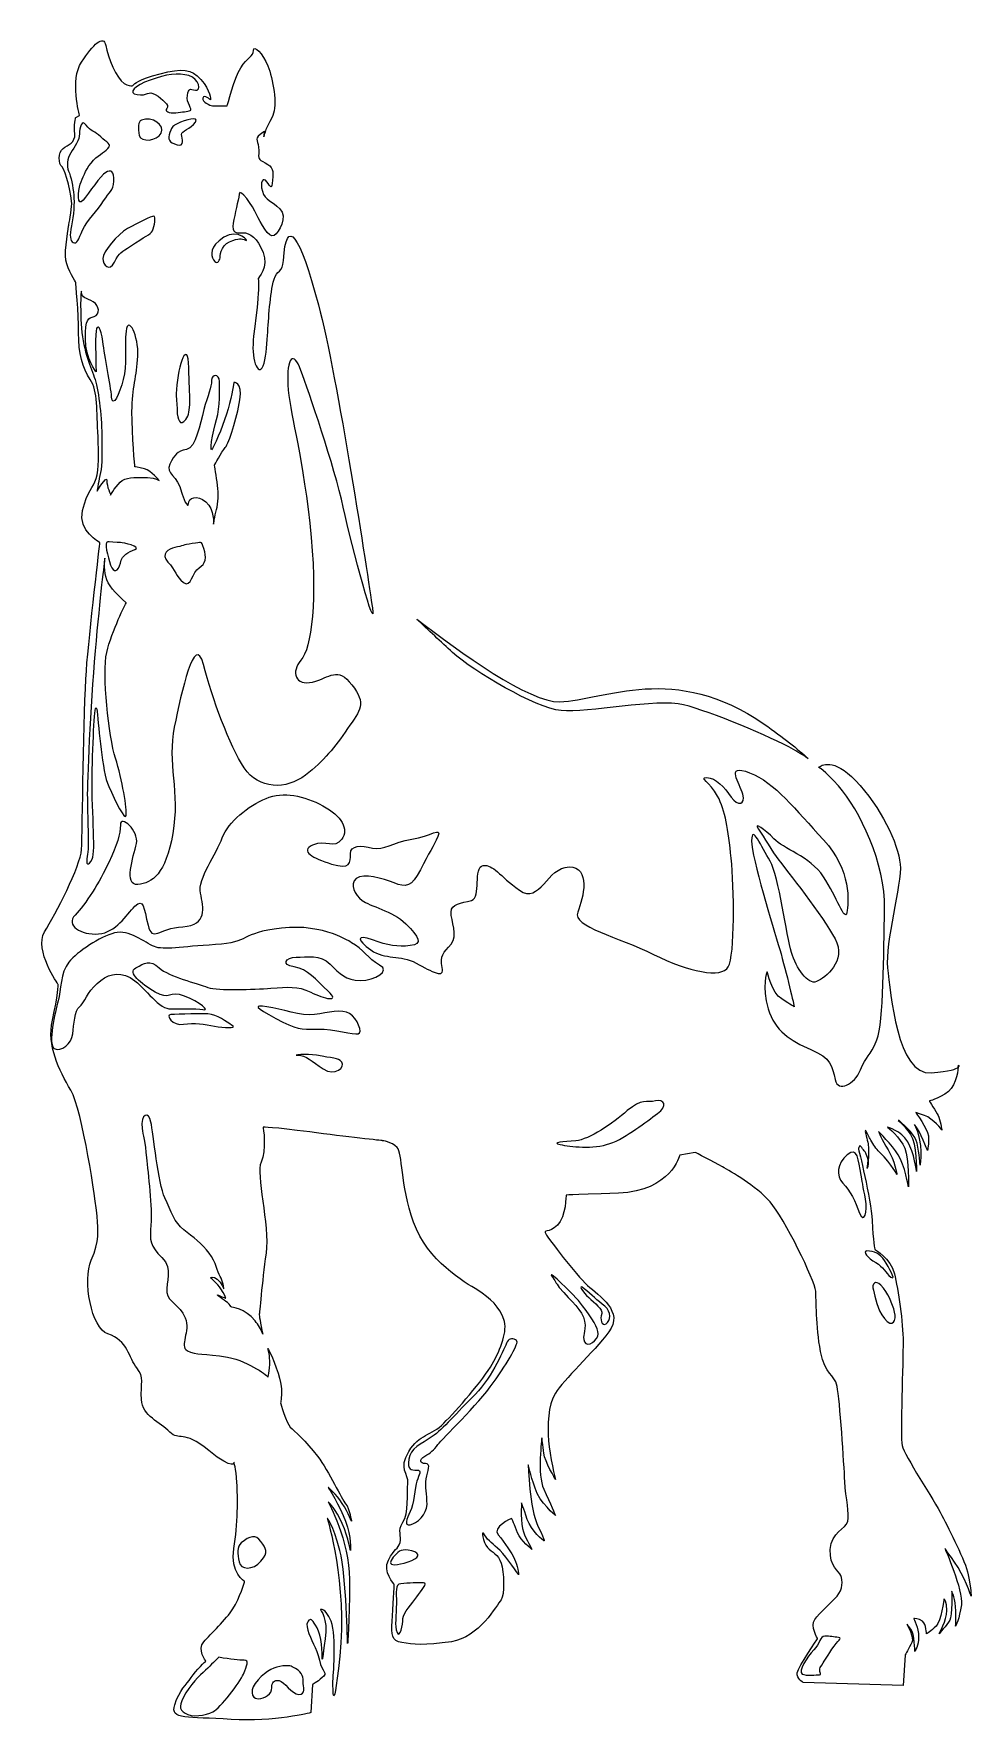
# Model space of a CAD drawing. Header units: centimetres. Extents: x -0.68 to 3.46, y -3.82 to 3.68.
import ezdxf

# ---------------------------------------------------------------- set-up
doc = ezdxf.new("R2010")
doc.units = ezdxf.units.CM
doc.header["$MEASUREMENT"] = 0
doc.layers.add('Layer 1', color=7, linetype='Continuous')

msp = doc.modelspace()

# ---------------------------------------------------------------- linework, layer by layer
at = {"layer": 'Layer 1'}
for points, knots in [([(3.39042, -3.07721), (3.43339, -3.1373), (3.46342, -3.22747), (3.46342, -3.22747), (3.46342, -3.22747), (3.46342, -3.22747), (3.46342, -3.19741), (3.45059, -3.13307), (3.45059, -3.13307), (3.43768, -3.06867), (3.36899, -2.93984), (3.33462, -2.87108), (3.33462, -2.87108), (3.3003, -2.80242), (3.16722, -2.60499), (3.15859, -2.56199), (3.15859, -2.56199), (3.15004, -2.519), (3.16288, -2.18414), (3.16288, -2.10262), (3.16288, -2.10262), (3.16288, -2.021), (3.14142, -1.87077), (3.12428, -1.80203), (3.12428, -1.80203), (3.10708, -1.73332), (3.0384, -1.69469), (3.0384, -1.69469), (3.0384, -1.69469), (3.0384, -1.69469), (3.02983, -1.66037), (3.02551, -1.56589), (3.02551, -1.56589), (3.02122, -1.47143), (2.9654, -1.24815), (2.9654, -1.24815), (2.9654, -1.24815), (2.9654, -1.24815), (2.96757, -1.24318), (2.97093, -1.23487), (2.97093, -1.23487), (2.98323, -1.24733), (2.99408, -1.26051), (2.9998, -1.27289), (2.9998, -1.27289), (3.00446, -1.28302), (3.007, -1.29197), (3.00824, -1.29985), (3.00824, -1.29985), (3.0098, -1.28315), (3.01086, -1.26265), (3.00943, -1.24074), (3.00943, -1.24074), (3.0084, -1.22481), (3.00252, -1.19994), (2.99485, -1.1733), (2.99485, -1.1733), (2.99564, -1.17113), (2.99644, -1.16888), (2.99723, -1.16671), (2.99723, -1.16671), (3.00427, -1.18192), (3.0117, -1.19711), (3.01985, -1.21137), (3.01985, -1.21137), (3.03147, -1.23156), (3.04422, -1.24973), (3.05776, -1.26325), (3.05776, -1.26325), (3.11893, -1.32442), (3.13504, -1.36302), (3.13504, -1.36302), (3.13504, -1.36302), (3.13504, -1.36302), (3.12536, -1.29867), (3.09636, -1.25356), (3.09636, -1.25356), (3.06736, -1.2085), (3.05448, -1.17302), (3.05448, -1.17302), (3.05448, -1.17302), (3.05448, -1.17302), (3.1125, -1.23099), (3.14145, -1.27608), (3.14145, -1.27608), (3.17042, -1.32122), (3.18656, -1.41779), (3.18656, -1.41779), (3.18656, -1.41779), (3.18656, -1.41779), (3.18974, -1.29539), (3.17042, -1.24716), (3.17042, -1.24716), (3.15113, -1.19879), (3.09316, -1.15374), (3.09316, -1.15374), (3.09316, -1.15374), (3.09316, -1.15374), (3.15436, -1.16988), (3.18325, -1.21814), (3.18325, -1.21814), (3.2123, -1.26648), (3.22193, -1.35014), (3.22193, -1.35014), (3.22193, -1.35014), (3.22193, -1.35014), (3.22193, -1.22457), (3.19619, -1.18597), (3.19619, -1.18597), (3.18153, -1.16406), (3.15886, -1.1403), (3.14171, -1.12366), (3.14171, -1.12366), (3.14277, -1.12366), (3.14375, -1.12374), (3.14475, -1.12374), (3.14475, -1.12374), (3.17409, -1.14925), (3.21873, -1.19258), (3.22513, -1.2246), (3.22513, -1.2246), (3.23476, -1.27294), (3.23796, -1.32125), (3.23796, -1.32125), (3.23796, -1.32125), (3.23796, -1.32125), (3.25479, -1.22322), (3.21264, -1.1421), (3.21264, -1.1421), (3.24029, -1.17382), (3.27021, -1.25682), (3.27021, -1.25682), (3.27021, -1.25682), (3.27021, -1.25682), (3.27881, -1.22679), (3.27452, -1.19237), (3.27452, -1.19237), (3.27023, -1.15805), (3.21867, -1.08937), (3.21867, -1.08937), (3.21867, -1.08937), (3.21867, -1.08937), (3.21867, -1.08937), (3.2573, -1.10223), (3.2573, -1.10223), (3.29596, -1.11514), (3.33461, -1.16663), (3.33461, -1.16663), (3.33461, -1.16663), (3.33461, -1.16663), (3.32606, -1.11945), (3.31749, -1.10223), (3.31749, -1.10223), (3.30881, -1.08511), (3.27883, -1.0378), (3.27883, -1.0378), (3.27883, -1.0378), (3.27883, -1.0378), (3.29172, -1.0378), (3.34752, -1.00774), (3.34752, -1.00774), (3.39237, -0.98361), (3.40398, -0.91508), (3.40676, -0.88915), (3.40676, -0.88915), (3.39843, -0.89637), (3.37056, -0.90622), (3.28746, -0.91328), (3.28746, -0.91328), (3.13712, -0.92611), (3.10707, -0.56125), (3.09416, -0.44954), (3.09416, -0.44954), (3.08133, -0.33797), (3.15859, -0.08037), (3.14999, 0.00975), (3.14999, 0.00975), (3.14139, 0.09995), (3.06411, 0.26312), (2.9525, 0.37903), (2.9525, 0.37903), (2.85394, 0.48137), (2.8006, 0.44655), (2.78944, 0.43697), (2.78944, 0.43697), (2.79058, 0.43652), (2.81264, 0.42853), (2.87736, 0.35543), (2.87736, 0.35543), (2.97004, 0.25076), (3.08559, 0.00975), (3.0813, -0.18771), (3.0813, -0.18771), (3.07701, -0.38527), (3.07696, -0.69002), (3.0469, -0.76731), (3.0469, -0.76731), (3.01687, -0.84465), (2.99972, -0.83608), (2.9739, -0.90047), (2.9739, -0.90047), (2.94816, -0.96487), (2.87521, -1.00353), (2.86227, -0.94339), (2.86227, -0.94339), (2.84938, -0.88325), (2.8451, -0.84891), (2.75488, -0.81028), (2.75488, -0.81028), (2.66484, -0.77165), (2.59608, -0.72868), (2.56599, -0.62997), (2.56599, -0.62997), (2.53596, -0.5312), (2.56173, -0.46677), (2.56173, -0.46677), (2.56173, -0.46677), (2.56173, -0.46677), (2.58321, -0.56128), (2.62616, -0.587), (2.62616, -0.587), (2.6691, -0.6128), (2.68196, -0.6214), (2.68196, -0.6214), (2.68196, -0.6214), (2.68196, -0.6214), (2.64762, -0.47112), (2.61751, -0.36806), (2.61751, -0.36806), (2.58748, -0.26498), (2.49302, 0.03551), (2.49302, 0.11277), (2.49302, 0.11277), (2.49302, 0.19005), (2.53596, 0.08703), (2.57462, 0.02265), (2.57462, 0.02265), (2.61322, -0.04175), (2.64762, -0.31226), (2.66908, -0.38095), (2.66908, -0.38095), (2.69054, -0.44969), (2.74203, -0.52689), (2.78071, -0.50975), (2.78071, -0.50975), (2.81934, -0.49258), (2.91382, -0.41961), (2.86225, -0.32084), (2.86225, -0.32084), (2.81079, -0.22212), (2.64328, -0.01173), (2.61322, 0.02693), (2.61322, 0.02693), (2.58322, 0.06559), (2.54879, 0.13001), (2.52305, 0.1643), (2.52305, 0.1643), (2.49736, 0.19872), (2.55311, 0.16435), (2.59176, 0.12141), (2.59176, 0.12141), (2.63044, 0.07847), (2.75067, 0.04413), (2.81078, -0.04604), (2.81078, -0.04604), (2.87087, -0.13616), (2.90524, -0.24784), (2.91384, -0.20492), (2.91384, -0.20492), (2.92239, -0.16193), (2.9353, -0.01593), (2.81078, 0.1171), (2.81078, 0.1171), (2.68624, 0.25026), (2.59607, 0.37044), (2.48447, 0.41335), (2.48447, 0.41335), (2.37279, 0.45627), (2.44155, 0.36615), (2.45441, 0.31892), (2.45441, 0.31892), (2.46727, 0.27169), (2.4329, 0.26312), (2.40287, 0.30601), (2.40287, 0.30601), (2.37279, 0.34898), (2.33416, 0.39189), (2.29545, 0.39189), (2.29545, 0.39189), (2.25682, 0.39189), (2.30836, 0.37474), (2.34273, 0.31037), (2.34273, 0.31037), (2.3771, 0.24592), (2.38996, 0.16429), (2.40284, 0.03552), (2.40284, 0.03552), (2.41575, -0.09325), (2.42004, -0.39382), (2.38995, -0.44536), (2.38995, -0.44536), (2.35989, -0.49687), (2.2149, -0.46727), (2.05933, -0.38956), (2.05933, -0.38956), (1.90479, -0.31228), (1.69873, -0.26719), (1.72447, -0.20279), (1.72447, -0.20279), (1.75027, -0.13834), (1.78241, -0.00314), (1.68581, -0.00314), (1.68581, -0.00314), (1.58921, -0.00314), (1.55696, -0.17057), (1.46684, -0.10614), (1.46684, -0.10614), (1.37672, -0.04174), (1.3509, 0.00972), (1.30584, 0.00334), (1.30584, 0.00334), (1.26078, -0.00314), (1.29944, -0.13834), (1.25433, -0.15126), (1.25433, -0.15126), (1.20927, -0.16412), (1.16413, -0.16412), (1.16413, -0.2028), (1.16413, -0.2028), (1.16413, -0.24143), (1.19638, -0.30586), (1.16413, -0.34446), (1.16413, -0.34446), (1.13198, -0.38314), (1.11262, -0.396), (1.12553, -0.44754), (1.12553, -0.44754), (1.13839, -0.49905), (1.08047, -0.4668), (1.00959, -0.42823), (1.00959, -0.42823), (0.93873, -0.38957), (0.87439, -0.41534), (0.80996, -0.37023), (0.80996, -0.37023), (0.74553, -0.3252), (0.74553, -0.29943), (0.81642, -0.3252), (0.81642, -0.3252), (0.8872, -0.351), (0.92585, -0.35737), (0.98387, -0.351), (0.98387, -0.351), (1.04179, -0.34449), (1.02247, -0.31232), (0.96453, -0.25437), (0.96453, -0.25437), (0.90656, -0.1964), (0.80353, -0.17709), (0.77128, -0.15129), (0.77128, -0.15129), (0.73905, -0.12552), (0.71334, -0.08043), (0.74554, -0.05469), (0.74554, -0.05469), (0.77774, -0.02895), (0.86143, -0.05469), (0.91299, -0.07398), (0.91299, -0.07398), (0.9645, -0.09329), (0.99025, -0.09329), (1.02893, -0.01601), (1.02893, -0.01601), (1.06756, 0.0612), (1.08687, 0.08699), (1.10616, 0.13205), (1.10616, 0.13205), (1.1255, 0.17716), (1.07399, 0.13205), (0.99025, 0.11919), (0.99025, 0.11919), (0.90654, 0.10636), (0.86793, 0.06768), (0.81642, 0.08056), (0.81642, 0.08056), (0.76491, 0.09342), (0.71977, 0.09342), (0.71977, 0.05479), (0.71977, 0.05479), (0.71977, 0.01613), (0.71977, -0.01601), (0.63603, 0.00968), (0.63603, 0.00968), (0.55234, 0.03548), (0.49437, 0.06765), (0.55234, 0.09342), (0.55234, 0.09342), (0.61034, 0.11919), (0.64894, 0.07413), (0.68109, 0.11919), (0.68109, 0.11919), (0.71334, 0.16425), (0.68109, 0.22225), (0.59743, 0.26733), (0.59743, 0.26733), (0.51372, 0.31242), (0.42355, 0.33176), (0.34623, 0.29956), (0.34623, 0.29956), (0.26897, 0.26733), (0.17878, 0.19648), (0.153, 0.12565), (0.153, 0.12565), (0.12731, 0.05482), (0.04354, -0.05464), (0.05643, -0.11906), (0.05643, -0.11906), (0.06934, -0.18346), (0.08868, -0.26074), (-0.02085, -0.2672), (-0.02085, -0.2672), (-0.13031, -0.27366), (-0.15605, -0.33808), (-0.17539, -0.26077), (-0.17539, -0.26077), (-0.19476, -0.18346), (-0.19476, -0.13837), (-0.23336, -0.17706), (-0.23336, -0.17706), (-0.27204, -0.21566), (-0.3171, -0.29303), (-0.39433, -0.29943), (-0.39433, -0.29943), (-0.47164, -0.30586), (-0.5425, -0.26077), (-0.49741, -0.21566), (-0.49741, -0.21566), (-0.4523, -0.1706), (-0.3879, -0.06752), (-0.34924, 0.01617), (-0.34924, 0.01617), (-0.31064, 0.09991), (-0.29778, 0.13851), (-0.29778, 0.1836), (-0.29778, 0.1836), (-0.29778, 0.22871), (-0.21404, 0.1578), (-0.22687, 0.09991), (-0.22687, 0.09991), (-0.23978, 0.04194), (-0.28479, -0.08689), (-0.22047, -0.0804), (-0.22047, -0.0804), (-0.15602, -0.07394), (-0.09805, -0.03534), (-0.06593, 0.145), (-0.06593, 0.145), (-0.0337, 0.32534), (-0.09167, 0.46057), (-0.05945, 0.61514), (-0.05945, 0.61514), (-0.02725, 0.76976), (0.03072, 1.04025), (0.06938, 0.89213), (0.06938, 0.89213), (0.10804, 0.74396), (0.18527, 0.53148), (0.24967, 0.4349), (0.24967, 0.4349), (0.31412, 0.33825), (0.43644, 0.33825), (0.52021, 0.40267), (0.52021, 0.40267), (0.60387, 0.46707), (0.64898, 0.52501), (0.70698, 0.60867), (0.70698, 0.60867), (0.76495, 0.69244), (0.79067, 0.71821), (0.72627, 0.80195), (0.72627, 0.80195), (0.66184, 0.88566), (0.62967, 0.83415), (0.55239, 0.81481), (0.55239, 0.81481), (0.47508, 0.79552), (0.45579, 0.8599), (0.5009, 0.91144), (0.5009, 0.91144), (0.54596, 0.9629), (0.57818, 1.17544), (0.5395, 1.51683), (0.5395, 1.51683), (0.5009, 1.85809), (0.44933, 2.00626), (0.44295, 2.12863), (0.44295, 2.12863), (0.43647, 2.251), (0.46867, 2.2832), (0.50089, 2.19303), (0.50089, 2.19303), (0.53306, 2.10289), (0.649, 1.768), (0.68766, 1.58766), (0.68766, 1.58766), (0.72629, 1.40735), (0.83583, 1.00804), (0.81649, 1.14327), (0.81649, 1.14327), (0.79718, 1.27853), (0.66187, 2.16726), (0.57818, 2.48283), (0.57818, 2.48283), (0.49441, 2.79848), (0.43517, 2.87597), (0.42358, 2.67926), (0.42358, 2.67926), (0.42033, 2.62457), (0.39302, 2.63637), (0.3817, 2.59557), (0.3817, 2.59557), (0.36318, 2.5285), (0.35783, 2.42362), (0.35275, 2.34766), (0.35275, 2.34766), (0.34957, 2.29932), (0.34627, 2.24132), (0.33344, 2.21243), (0.33344, 2.21243), (0.31016, 2.15999), (0.2787, 2.2478), (0.29161, 2.3444), (0.29161, 2.3444), (0.32418, 2.58911), (0.3109, 2.5988), (0.3109, 2.5988), (0.3109, 2.5988), (0.3109, 2.5988), (0.35919, 2.65031), (0.33344, 2.71474), (0.33344, 2.71474), (0.30764, 2.77917), (0.27547, 2.80163), (0.24324, 2.80163), (0.24324, 2.80163), (0.21104, 2.80163), (0.19493, 2.79848), (0.20144, 2.84354), (0.20144, 2.84354), (0.20782, 2.8886), (0.22398, 2.94006), (0.22716, 2.97231), (0.22716, 2.97231), (0.23039, 3.00451), (0.28833, 2.91759), (0.30447, 2.88217), (0.30447, 2.88217), (0.32056, 2.84674), (0.35921, 2.77589), (0.38173, 2.78877), (0.38173, 2.78877), (0.4043, 2.80163), (0.44295, 2.87254), (0.40753, 2.90794), (0.40753, 2.90794), (0.37208, 2.94339), (0.3431, 2.94339), (0.33027, 2.9852), (0.33027, 2.9852), (0.31738, 3.02711), (0.33347, 3.04965), (0.34961, 3.02711), (0.34961, 3.02711), (0.36567, 3.00451), (0.37207, 2.98848), (0.37533, 3.03354), (0.37533, 3.03354), (0.37853, 3.0786), (0.37853, 3.09148), (0.3431, 3.11082), (0.3431, 3.11082), (0.30767, 3.13011), (0.31415, 3.12368), (0.31415, 3.16556), (0.31415, 3.16556), (0.31415, 3.20739), (0.29161, 3.21385), (0.32055, 3.23642), (0.32055, 3.23642), (0.32849, 3.24258), (0.33545, 3.24692), (0.34177, 3.25013), (0.34177, 3.25013), (0.33883, 3.24148), (0.33711, 3.23341), (0.33711, 3.22611), (0.33711, 3.22611), (0.33915, 3.25138), (0.36018, 3.28453), (0.3764, 3.32014), (0.3764, 3.32014), (0.3978, 3.36739), (0.3764, 3.48334), (0.35489, 3.53908), (0.35489, 3.53908), (0.33341, 3.59493), (0.29049, 3.63359), (0.29049, 3.60785), (0.29049, 3.60785), (0.29049, 3.58211), (0.26469, 3.57777), (0.23464, 3.53057), (0.23464, 3.53057), (0.20458, 3.48334), (0.17461, 3.36312), (0.17461, 3.36312), (0.17461, 3.36312), (0.17461, 3.36312), (0.12307, 3.36312), (0.11013, 3.36312), (0.11013, 3.36312), (0.09727, 3.36312), (0.0629, 3.38029), (0.06719, 3.39741), (0.06719, 3.39741), (0.07148, 3.41463), (0.10153, 3.38892), (0.10153, 3.38892), (0.10153, 3.38892), (0.10153, 3.38892), (0.10153, 3.43184), (0.05861, 3.47904), (0.05861, 3.47904), (0.01567, 3.52624), (-0.02301, 3.53058), (-0.12168, 3.50481), (-0.12168, 3.50481), (-0.22048, 3.47904), (-0.23762, 3.45761), (-0.23762, 3.45761), (-0.23762, 3.45761), (-0.23762, 3.45761), (-0.24622, 3.44044), (-0.28059, 3.46182), (-0.28059, 3.46182), (-0.31496, 3.48336), (-0.35356, 3.57781), (-0.36213, 3.62933), (-0.36213, 3.62933), (-0.3707, 3.68087), (-0.41793, 3.63364), (-0.46947, 3.55636), (-0.46947, 3.55636), (-0.52106, 3.47905), (-0.4781, 3.32017), (-0.4781, 3.32017), (-0.4781, 3.32017), (-0.4781, 3.32017), (-0.49522, 3.3117), (-0.49522, 3.3117), (-0.49522, 3.3117), (-0.49522, 3.3117), (-0.50385, 3.27722), (-0.49959, 3.2386), (-0.49959, 3.2386), (-0.49522, 3.19994), (-0.52962, 3.1914), (-0.55105, 3.17417), (-0.55105, 3.17417), (-0.57253, 3.15705), (-0.57251, 3.10554), (-0.55534, 3.09263), (-0.55534, 3.09263), (-0.53822, 3.07977), (-0.51245, 2.95528), (-0.51245, 2.92951), (-0.51245, 2.92951), (-0.51245, 2.90369), (-0.52536, 2.83508), (-0.52536, 2.83508), (-0.52536, 2.83508), (-0.52536, 2.83508), (-0.54674, 2.72337), (-0.53819, 2.68048), (-0.53819, 2.68048), (-0.52959, 2.63749), (-0.4952, 2.58174), (-0.4952, 2.58174), (-0.4952, 2.58174), (-0.4952, 2.58174), (-0.48237, 2.44863), (-0.48237, 2.35848), (-0.48237, 2.35848), (-0.48237, 2.26831), (-0.4652, 2.20391), (-0.43086, 2.15237), (-0.43086, 2.15237), (-0.39654, 2.10086), (-0.40332, 2.01508), (-0.39654, 1.89903), (-0.39654, 1.89903), (-0.3922, 1.82606), (-0.3922, 1.75737), (-0.40503, 1.71443), (-0.40503, 1.71443), (-0.41792, 1.67146), (-0.44374, 1.66292), (-0.46517, 1.57272), (-0.46517, 1.57272), (-0.48668, 1.48255), (-0.38789, 1.43104), (-0.38789, 1.43104), (-0.38789, 1.43104), (-0.38789, 1.43104), (-0.43514, 1.03607), (-0.44798, 0.8643), (-0.44798, 0.8643), (-0.46087, 0.69256), (-0.46518, 0.15157), (-0.46946, 0.07431), (-0.46946, 0.07431), (-0.47375, -0.003), (-0.5854, -0.20909), (-0.63266, -0.2906), (-0.63266, -0.2906), (-0.67989, -0.3722), (-0.57252, -0.52251), (-0.57252, -0.52251), (-0.57252, -0.52251), (-0.57252, -0.52251), (-0.57252, -0.56974), (-0.59829, -0.68134), (-0.59829, -0.68134), (-0.62406, -0.79299), (-0.56829, -0.90036), (-0.5168, -0.99053), (-0.5168, -0.99053), (-0.46523, -1.08065), (-0.40507, -1.48422), (-0.40086, -1.54867), (-0.40086, -1.54867), (-0.39657, -1.61312), (-0.38795, -1.65601), (-0.4266, -1.74195), (-0.4266, -1.74195), (-0.46523, -1.82781), (-0.4266, -2.04567), (-0.35249, -2.06821), (-0.35249, -2.06821), (-0.26576, -2.09464), (-0.25914, -2.17555), (-0.2248, -2.21847), (-0.2248, -2.21847), (-0.19043, -2.26139), (-0.20863, -2.28618), (-0.2044, -2.35804), (-0.2044, -2.35804), (-0.20011, -2.43101), (-0.12172, -2.4589), (-0.07878, -2.50187), (-0.07878, -2.50187), (-0.03589, -2.54481), (-0.02303, -2.48901), (0.09293, -2.58341), (0.09293, -2.58341), (0.20884, -2.67784), (0.20453, -2.63492), (0.20453, -2.63492), (0.20453, -2.63492), (0.20453, -2.63492), (0.21313, -2.66072), (0.21742, -2.72509), (0.21742, -2.72509), (0.22168, -2.78954), (0.22168, -2.90972), (0.20453, -3.01708), (0.20453, -3.01708), (0.18738, -3.1244), (0.25178, -3.16305), (0.25178, -3.16305), (0.25178, -3.16305), (0.25178, -3.16305), (0.23027, -3.23602), (0.20024, -3.28325), (0.20024, -3.28325), (0.17024, -3.33053), (0.1015, -3.39493), (0.07147, -3.42927), (0.07147, -3.42927), (0.04139, -3.46356), (0.08004, -3.51513), (0.08004, -3.51513), (0.08004, -3.51513), (0.08004, -3.51513), (0.0371, -3.55376), (0.01561, -3.58808), (0.01561, -3.58808), (-0.00585, -3.62245), (-0.03588, -3.63962), (-0.05734, -3.70839), (-0.05734, -3.70839), (-0.07882, -3.77705), (-0.00157, -3.7599), (0.19163, -3.77282), (0.19163, -3.77282), (0.38488, -3.78568), (0.54368, -3.74271), (0.54368, -3.74271), (0.54368, -3.74271), (0.54368, -3.74271), (0.55228, -3.61825), (0.55228, -3.61825), (0.55228, -3.61825), (0.55228, -3.61825), (0.56943, -3.60957), (0.5952, -3.58809), (0.5952, -3.58809), (0.621, -3.56666), (0.5952, -3.56666), (0.58237, -3.51081), (0.58237, -3.51081), (0.56946, -3.45506), (0.54369, -3.42077), (0.53083, -3.37775), (0.53083, -3.37775), (0.51797, -3.33481), (0.54369, -3.33057), (0.54369, -3.33057), (0.54369, -3.33057), (0.54369, -3.33057), (0.56089, -3.33909), (0.57809, -3.38208), (0.57809, -3.38208), (0.59521, -3.42497), (0.59521, -3.50657), (0.59521, -3.50657), (0.59521, -3.50657), (0.59521, -3.50657), (0.59521, -3.50657), (0.60812, -3.4164), (0.60812, -3.4164), (0.62098, -3.32623), (0.58669, -3.28757), (0.58669, -3.28757), (0.58669, -3.28757), (0.58669, -3.28757), (0.60812, -3.27471), (0.63387, -3.33908), (0.63387, -3.33908), (0.65964, -3.40353), (0.64242, -3.59665), (0.64242, -3.59665), (0.64242, -3.59665), (0.64242, -3.59665), (0.63819, -3.81567), (0.67256, -3.49367), (0.67256, -3.49367), (0.70688, -3.17157), (0.61671, -2.88394), (0.61671, -2.88394), (0.61671, -2.88394), (0.61671, -2.88394), (0.64245, -2.90548), (0.67256, -3.02562), (0.67256, -3.02562), (0.70259, -3.14579), (0.70688, -3.43779), (0.70688, -3.43779), (0.70688, -3.43779), (0.70688, -3.43779), (0.71545, -3.32616), (0.71545, -3.1545), (0.71545, -3.1545), (0.71545, -2.98268), (0.62099, -2.81094), (0.62099, -2.81094), (0.62099, -2.81094), (0.62099, -2.81094), (0.64245, -2.82819), (0.67256, -2.88394), (0.67256, -2.88394), (0.70259, -2.93979), (0.71971, -3.02562), (0.71971, -3.02562), (0.71971, -3.02562), (0.71971, -3.02562), (0.72405, -2.96553), (0.69828, -2.89679), (0.69828, -2.89679), (0.67254, -2.82818), (0.62097, -2.74656), (0.62097, -2.74656), (0.62097, -2.74656), (0.62097, -2.74656), (0.64243, -2.76371), (0.67254, -2.80233), (0.67254, -2.80233), (0.70257, -2.84101), (0.72403, -2.89676), (0.72403, -2.89676), (0.72403, -2.89676), (0.72403, -2.89676), (0.71543, -2.84101), (0.69826, -2.81958), (0.69826, -2.81958), (0.68101, -2.79802), (0.62523, -2.67782), (0.57377, -2.6091), (0.57377, -2.6091), (0.5222, -2.54044), (0.47066, -2.49745), (0.45352, -2.4803), (0.45352, -2.4803), (0.43632, -2.46318), (0.4106, -2.37298), (0.4106, -2.37298), (0.4106, -2.37298), (0.4106, -2.37298), (0.41489, -2.3429), (0.41489, -2.31289), (0.41489, -2.31289), (0.41489, -2.28278), (0.39341, -2.20981), (0.35906, -2.14115), (0.35906, -2.14115), (0.35755, -2.13819), (0.35623, -2.13509), (0.35477, -2.132), (0.35477, -2.132), (0.35884, -2.14817), (0.36128, -2.16282), (0.36228, -2.17444), (0.36228, -2.17444), (0.36551, -2.21307), (0.3558, -2.2581), (0.3558, -2.2581), (0.3558, -2.2581), (0.3558, -2.2581), (0.27854, -2.19047), (0.17551, -2.17116), (0.17551, -2.17116), (0.07248, -2.15185), (0.03705, -2.16473), (-0.00158, -2.14219), (-0.00158, -2.14219), (-0.04024, -2.11962), (0.01451, -2.05845), (-0.01126, -1.99725), (-0.01126, -1.99725), (-0.03703, -1.93605), (-0.08532, -1.9296), (-0.09177, -1.88451), (-0.09177, -1.88451), (-0.09815, -1.83953), (-0.06275, -1.78151), (-0.11429, -1.73002), (-0.11429, -1.73002), (-0.16583, -1.67851), (-0.16901, -1.65591), (-0.1626, -1.58508), (-0.1626, -1.58508), (-0.15614, -1.51417), (-0.17546, -1.35645), (-0.18191, -1.28883), (-0.18191, -1.28883), (-0.18834, -1.2212), (-0.19802, -1.18577), (-0.2012, -1.16003), (-0.2012, -1.16003), (-0.20961, -1.09285), (-0.17223, -1.08272), (-0.16257, -1.13103), (-0.16257, -1.13103), (-0.15289, -1.17929), (-0.13034, -1.40477), (-0.10137, -1.46589), (-0.10137, -1.46589), (-0.07237, -1.52709), (-0.05951, -1.5754), (-0.01766, -1.6076), (-0.01766, -1.6076), (0.02417, -1.63983), (0.06285, -1.66875), (0.09508, -1.71068), (0.09508, -1.71068), (0.12731, -1.75248), (0.13051, -1.79434), (0.14339, -1.81366), (0.14339, -1.81366), (0.1562, -1.83297), (0.15945, -1.8684), (0.15945, -1.8684), (0.15945, -1.8684), (0.15945, -1.8684), (0.14982, -1.84266), (0.13048, -1.82657), (0.13048, -1.82657), (0.11117, -1.81043), (0.10146, -1.82011), (0.10146, -1.82011), (0.10146, -1.82011), (0.10146, -1.82011), (0.13048, -1.84588), (0.14655, -1.8684), (0.14655, -1.8684), (0.16264, -1.89094), (0.16909, -1.91023), (0.16909, -1.91023), (0.16909, -1.91023), (0.16909, -1.91023), (0.15946, -1.90708), (0.13689, -1.8974), (0.13689, -1.8974), (0.11435, -1.88777), (0.16266, -1.92), (0.17555, -1.92957), (0.17555, -1.92957), (0.18841, -1.93928), (0.19164, -1.94891), (0.19164, -1.94891), (0.19164, -1.94891), (0.19164, -1.94891), (0.25607, -1.95537), (0.2979, -2.01011), (0.2979, -2.01011), (0.31187, -2.02839), (0.32335, -2.0485), (0.33256, -2.06864), (0.33256, -2.06864), (0.31999, -2.02191), (0.31621, -1.98215), (0.31621, -1.98215), (0.31621, -1.98215), (0.31621, -1.98215), (0.32907, -1.84049), (0.34621, -1.71172), (0.34621, -1.71172), (0.36333, -1.58287), (0.29903, -1.35961), (0.32475, -1.30807), (0.32475, -1.30807), (0.35049, -1.25656), (0.33335, -1.1535), (0.33335, -1.1535), (0.33335, -1.1535), (0.33335, -1.1535), (0.37632, -1.1535), (0.53941, -1.17501), (0.53941, -1.17501), (0.70261, -1.19647), (0.86141, -1.21367), (0.86141, -1.21367), (0.86141, -1.21367), (0.86141, -1.21367), (0.90007, -1.2179), (0.92584, -1.2437), (0.92584, -1.2437), (0.95164, -1.26944), (0.93873, -1.40256), (0.99889, -1.5743), (0.99889, -1.5743), (1.05898, -1.74604), (1.22638, -1.8405), (1.28229, -1.87484), (1.28229, -1.87484), (1.33809, -1.90918), (1.38098, -1.95218), (1.39818, -2.00364), (1.39818, -2.00364), (1.41533, -2.05515), (1.38529, -2.13241), (1.34669, -2.20118), (1.34669, -2.20118), (1.30803, -2.26979), (1.18778, -2.40721), (1.13201, -2.46306), (1.13201, -2.46306), (1.07621, -2.51878), (1.02467, -2.51024), (0.97741, -2.58755), (0.97741, -2.58755), (0.93013, -2.66486), (0.97741, -2.68627), (0.97312, -2.72921), (0.97312, -2.72921), (0.96881, -2.77215), (0.97741, -2.86232), (0.95164, -2.90095), (0.95164, -2.90095), (0.92584, -2.93963), (0.94735, -2.96104), (0.93875, -2.99115), (0.93875, -2.99115), (0.93012, -3.02115), (0.91301, -3.01692), (0.88721, -3.06846), (0.88721, -3.06846), (0.86144, -3.12), (0.91303, -3.17575), (0.91303, -3.17575), (0.91303, -3.17575), (0.91303, -3.17575), (0.90874, -3.27883), (0.9044, -3.33889), (0.9044, -3.33889), (0.90011, -3.399), (0.90011, -3.42477), (0.94737, -3.4334), (0.94737, -3.4334), (0.99457, -3.44197), (1.04611, -3.44631), (1.16634, -3.42909), (1.16634, -3.42909), (1.28659, -3.41187), (1.36811, -3.26595), (1.38528, -3.24441), (1.38528, -3.24441), (1.40243, -3.22295), (1.39817, -3.12003), (1.38528, -3.08135), (1.38528, -3.08135), (1.37245, -3.04269), (1.34668, -3.03407), (1.32514, -3.01256), (1.32514, -3.01256), (1.30368, -2.99116), (1.29516, -2.92673), (1.31231, -2.95684), (1.31231, -2.95684), (1.32951, -2.98687), (1.35094, -2.99539), (1.38102, -3.0255), (1.38102, -3.0255), (1.41108, -3.05561), (1.46267, -3.13289), (1.46267, -3.13289), (1.46267, -3.13289), (1.46267, -3.13289), (1.45833, -3.0899), (1.44542, -3.06418), (1.44542, -3.06418), (1.43253, -3.03838), (1.40248, -2.99118), (1.37247, -2.95684), (1.37247, -2.95684), (1.34236, -2.92242), (1.43253, -2.88379), (1.43253, -2.88379), (1.43253, -2.88379), (1.43253, -2.88379), (1.44542, -2.9139), (1.45835, -2.94824), (1.45835, -2.94824), (1.47118, -2.98256), (1.52275, -3.02119), (1.52275, -3.02119), (1.52275, -3.02119), (1.52275, -3.02119), (1.49698, -2.9783), (1.48409, -2.94398), (1.48409, -2.94398), (1.4712, -2.90956), (1.47554, -2.81515), (1.47554, -2.81515), (1.47554, -2.81515), (1.47554, -2.81515), (1.48409, -2.83661), (1.50131, -2.88812), (1.50131, -2.88812), (1.51846, -2.93966), (1.57423, -2.98255), (1.57423, -2.98255), (1.57423, -2.98255), (1.57423, -2.98255), (1.58714, -2.99538), (1.54843, -2.9182), (1.54843, -2.9182), (1.50983, -2.84089), (1.50559, -2.64766), (1.50559, -2.64766), (1.50559, -2.64766), (1.50559, -2.64766), (1.51416, -2.68626), (1.53562, -2.75072), (1.53562, -2.75072), (1.55705, -2.81515), (1.62579, -2.87087), (1.62579, -2.87087), (1.62579, -2.87087), (1.62579, -2.87087), (1.60433, -2.81936), (1.57422, -2.75498), (1.57422, -2.75498), (1.54424, -2.69061), (1.56573, -2.52746), (1.56573, -2.52746), (1.56573, -2.52746), (1.56573, -2.52746), (1.56996, -2.56178), (1.57422, -2.59607), (1.57422, -2.59607), (1.57856, -2.63052), (1.62579, -2.71206), (1.62579, -2.71206), (1.62579, -2.71206), (1.62579, -2.71206), (1.59999, -2.60898), (1.59571, -2.54035), (1.59571, -2.54035), (1.59145, -2.47161), (1.59145, -2.38573), (1.62579, -2.32998), (1.62579, -2.32998), (1.66013, -2.27415), (1.79322, -2.14964), (1.86193, -2.05942), (1.86193, -2.05942), (1.93064, -1.96925), (1.81896, -1.90059), (1.76747, -1.85328), (1.76747, -1.85328), (1.71596, -1.80608), (1.59573, -1.64728), (1.58284, -1.62582), (1.58284, -1.62582), (1.56995, -1.60431), (1.5957, -1.62582), (1.63433, -1.58719), (1.63433, -1.58719), (1.67304, -1.54851), (1.67304, -1.45405), (1.67304, -1.45405), (1.67304, -1.45405), (1.67304, -1.45405), (1.67304, -1.45405), (1.90487, -1.44548), (1.90487, -1.44548), (2.13672, -1.43693), (2.17535, -1.2781), (2.17535, -1.2781), (2.17535, -1.2781), (2.17535, -1.2781), (2.24406, -1.26514), (2.24406, -1.26514), (2.24406, -1.26514), (2.24406, -1.26514), (2.32566, -1.30808), (2.36431, -1.32959), (2.36431, -1.32959), (2.40294, -1.35107), (2.51025, -1.41119), (2.57468, -1.48411), (2.57468, -1.48411), (2.63908, -1.55714), (2.77219, -1.83196), (2.77648, -1.87913), (2.77648, -1.87913), (2.77955, -1.91334), (2.77648, -2.0337), (2.79794, -2.14535), (2.79794, -2.14535), (2.81945, -2.257), (2.85805, -2.23981), (2.87097, -2.29995), (2.87097, -2.29995), (2.88383, -2.36004), (2.90103, -2.64346), (2.90531, -2.72072), (2.90531, -2.72072), (2.90957, -2.79795), (2.92677, -2.86238), (2.91817, -2.89669), (2.91817, -2.89669), (2.90957, -2.93111), (2.84514, -2.944), (2.84083, -3.0212), (2.84083, -3.0212), (2.83654, -3.09848), (2.87949, -3.11571), (2.88811, -3.13714), (2.88811, -3.13714), (2.89671, -3.15868), (2.89671, -3.19725), (2.87096, -3.22731), (2.87096, -3.22731), (2.84514, -3.25734), (2.79365, -3.30031), (2.77222, -3.33039), (2.77222, -3.33039), (2.75074, -3.36037), (2.78511, -3.41622), (2.78511, -3.41622), (2.78511, -3.41622), (2.78511, -3.41622), (2.6992, -3.54076), (2.69491, -3.5665), (2.69491, -3.5665), (2.69062, -3.5923), (2.72068, -3.60939), (2.72068, -3.60939), (2.72068, -3.60939), (2.72068, -3.60939), (3.1629, -3.62228), (3.1629, -3.62228), (3.1629, -3.62228), (3.1629, -3.62228), (3.17147, -3.48925), (3.17147, -3.48925), (3.17147, -3.48925), (3.17147, -3.48925), (3.18864, -3.45488), (3.20158, -3.43345), (3.20158, -3.43345), (3.21441, -3.41191), (3.1801, -3.35183), (3.1801, -3.35183), (3.1801, -3.35183), (3.1801, -3.35183), (3.1801, -3.35183), (3.19727, -3.37329), (3.19727, -3.37329), (3.21439, -3.3948), (3.21439, -3.47201), (3.21439, -3.47201), (3.21439, -3.47201), (3.21439, -3.47201), (3.23159, -3.44637), (3.23159, -3.40769), (3.23159, -3.40769), (3.23159, -3.36906), (3.21008, -3.32607), (3.21008, -3.32607), (3.21008, -3.32607), (3.21008, -3.32607), (3.23159, -3.32607), (3.24876, -3.33893), (3.24876, -3.33893), (3.26588, -3.35182), (3.26588, -3.39478), (3.26588, -3.39478), (3.26588, -3.39478), (3.26588, -3.39478), (3.28742, -3.38192), (3.30882, -3.36036), (3.30882, -3.36036), (3.33033, -3.3389), (3.34316, -3.24021), (3.34316, -3.24021), (3.34316, -3.24021), (3.34316, -3.24021), (3.35605, -3.24884), (3.35605, -3.29172), (3.35605, -3.29172), (3.35605, -3.3346), (3.32173, -3.39478), (3.32173, -3.39478), (3.32173, -3.39478), (3.32173, -3.39478), (3.35605, -3.35615), (3.36893, -3.33464), (3.36893, -3.33464), (3.38176, -3.31318), (3.37748, -3.20581), (3.37748, -3.20581), (3.37748, -3.20581), (3.37748, -3.20581), (3.39037, -3.22298), (3.39465, -3.27455), (3.39465, -3.27455), (3.39891, -3.32606), (3.39465, -3.36038), (3.39465, -3.36038), (3.39465, -3.36038), (3.39465, -3.36038), (3.41187, -3.3304), (3.42042, -3.266), (3.42042, -3.266), (3.42897, -3.20157), (3.34745, -3.01697), (3.34745, -3.01697), (3.34745, -3.01697), (3.34745, -3.01697), (3.34751, -3.0171), (3.39042, -3.07721)], [0, 0, 0, 0, 0.0028818, 0.0028818, 0.0028818, 0.0028818, 0.0057637, 0.0057637, 0.0057637, 0.0057637, 0.0086455, 0.0086455, 0.0086455, 0.0086455, 0.0115274, 0.0115274, 0.0115274, 0.0115274, 0.0144092, 0.0144092, 0.0144092, 0.0144092, 0.0172911, 0.0172911, 0.0172911, 0.0172911, 0.0201729, 0.0201729, 0.0201729, 0.0201729, 0.0230548, 0.0230548, 0.0230548, 0.0230548, 0.0259366, 0.0259366, 0.0259366, 0.0259366, 0.0288184, 0.0288184, 0.0288184, 0.0288184, 0.0317003, 0.0317003, 0.0317003, 0.0317003, 0.0345821, 0.0345821, 0.0345821, 0.0345821, 0.037464, 0.037464, 0.037464, 0.037464, 0.0403458, 0.0403458, 0.0403458, 0.0403458, 0.0432277, 0.0432277, 0.0432277, 0.0432277, 0.0461095, 0.0461095, 0.0461095, 0.0461095, 0.0489914, 0.0489914, 0.0489914, 0.0489914, 0.0518732, 0.0518732, 0.0518732, 0.0518732, 0.054755, 0.054755, 0.054755, 0.054755, 0.0576369, 0.0576369, 0.0576369, 0.0576369, 0.0605187, 0.0605187, 0.0605187, 0.0605187, 0.0634006, 0.0634006, 0.0634006, 0.0634006, 0.0662824, 0.0662824, 0.0662824, 0.0662824, 0.0691643, 0.0691643, 0.0691643, 0.0691643, 0.0720461, 0.0720461, 0.0720461, 0.0720461, 0.074928, 0.074928, 0.074928, 0.074928, 0.0778098, 0.0778098, 0.0778098, 0.0778098, 0.0806916, 0.0806916, 0.0806916, 0.0806916, 0.0835735, 0.0835735, 0.0835735, 0.0835735, 0.0864553, 0.0864553, 0.0864553, 0.0864553, 0.0893372, 0.0893372, 0.0893372, 0.0893372, 0.092219, 0.092219, 0.092219, 0.092219, 0.0951009, 0.0951009, 0.0951009, 0.0951009, 0.0979827, 0.0979827, 0.0979827, 0.0979827, 0.1008646, 0.1008646, 0.1008646, 0.1008646, 0.1037464, 0.1037464, 0.1037464, 0.1037464, 0.1066282, 0.1066282, 0.1066282, 0.1066282, 0.1095101, 0.1095101, 0.1095101, 0.1095101, 0.1123919, 0.1123919, 0.1123919, 0.1123919, 0.1152738, 0.1152738, 0.1152738, 0.1152738, 0.1181556, 0.1181556, 0.1181556, 0.1181556, 0.1210375, 0.1210375, 0.1210375, 0.1210375, 0.1239193, 0.1239193, 0.1239193, 0.1239193, 0.1268012, 0.1268012, 0.1268012, 0.1268012, 0.129683, 0.129683, 0.129683, 0.129683, 0.1325648, 0.1325648, 0.1325648, 0.1325648, 0.1354467, 0.1354467, 0.1354467, 0.1354467, 0.1383285, 0.1383285, 0.1383285, 0.1383285, 0.1412104, 0.1412104, 0.1412104, 0.1412104, 0.1440922, 0.1440922, 0.1440922, 0.1440922, 0.1469741, 0.1469741, 0.1469741, 0.1469741, 0.1498559, 0.1498559, 0.1498559, 0.1498559, 0.1527378, 0.1527378, 0.1527378, 0.1527378, 0.1556196, 0.1556196, 0.1556196, 0.1556196, 0.1585014, 0.1585014, 0.1585014, 0.1585014, 0.1613833, 0.1613833, 0.1613833, 0.1613833, 0.1642651, 0.1642651, 0.1642651, 0.1642651, 0.167147, 0.167147, 0.167147, 0.167147, 0.1700288, 0.1700288, 0.1700288, 0.1700288, 0.1729107, 0.1729107, 0.1729107, 0.1729107, 0.1757925, 0.1757925, 0.1757925, 0.1757925, 0.1786744, 0.1786744, 0.1786744, 0.1786744, 0.1815562, 0.1815562, 0.1815562, 0.1815562, 0.184438, 0.184438, 0.184438, 0.184438, 0.1873199, 0.1873199, 0.1873199, 0.1873199, 0.1902017, 0.1902017, 0.1902017, 0.1902017, 0.1930836, 0.1930836, 0.1930836, 0.1930836, 0.1959654, 0.1959654, 0.1959654, 0.1959654, 0.1988473, 0.1988473, 0.1988473, 0.1988473, 0.2017291, 0.2017291, 0.2017291, 0.2017291, 0.204611, 0.204611, 0.204611, 0.204611, 0.2074928, 0.2074928, 0.2074928, 0.2074928, 0.2103746, 0.2103746, 0.2103746, 0.2103746, 0.2132565, 0.2132565, 0.2132565, 0.2132565, 0.2161383, 0.2161383, 0.2161383, 0.2161383, 0.2190202, 0.2190202, 0.2190202, 0.2190202, 0.221902, 0.221902, 0.221902, 0.221902, 0.2247839, 0.2247839, 0.2247839, 0.2247839, 0.2276657, 0.2276657, 0.2276657, 0.2276657, 0.2305476, 0.2305476, 0.2305476, 0.2305476, 0.2334294, 0.2334294, 0.2334294, 0.2334294, 0.2363112, 0.2363112, 0.2363112, 0.2363112, 0.2391931, 0.2391931, 0.2391931, 0.2391931, 0.2420749, 0.2420749, 0.2420749, 0.2420749, 0.2449568, 0.2449568, 0.2449568, 0.2449568, 0.2478386, 0.2478386, 0.2478386, 0.2478386, 0.2507205, 0.2507205, 0.2507205, 0.2507205, 0.2536023, 0.2536023, 0.2536023, 0.2536023, 0.2564841, 0.2564841, 0.2564841, 0.2564841, 0.259366, 0.259366, 0.259366, 0.259366, 0.2622478, 0.2622478, 0.2622478, 0.2622478, 0.2651297, 0.2651297, 0.2651297, 0.2651297, 0.2680115, 0.2680115, 0.2680115, 0.2680115, 0.2708934, 0.2708934, 0.2708934, 0.2708934, 0.2737752, 0.2737752, 0.2737752, 0.2737752, 0.2766571, 0.2766571, 0.2766571, 0.2766571, 0.2795389, 0.2795389, 0.2795389, 0.2795389, 0.2824207, 0.2824207, 0.2824207, 0.2824207, 0.2853026, 0.2853026, 0.2853026, 0.2853026, 0.2881844, 0.2881844, 0.2881844, 0.2881844, 0.2910663, 0.2910663, 0.2910663, 0.2910663, 0.2939481, 0.2939481, 0.2939481, 0.2939481, 0.29683, 0.29683, 0.29683, 0.29683, 0.2997118, 0.2997118, 0.2997118, 0.2997118, 0.3025937, 0.3025937, 0.3025937, 0.3025937, 0.3054755, 0.3054755, 0.3054755, 0.3054755, 0.3083573, 0.3083573, 0.3083573, 0.3083573, 0.3112392, 0.3112392, 0.3112392, 0.3112392, 0.314121, 0.314121, 0.314121, 0.314121, 0.3170029, 0.3170029, 0.3170029, 0.3170029, 0.3198847, 0.3198847, 0.3198847, 0.3198847, 0.3227666, 0.3227666, 0.3227666, 0.3227666, 0.3256484, 0.3256484, 0.3256484, 0.3256484, 0.3285303, 0.3285303, 0.3285303, 0.3285303, 0.3314121, 0.3314121, 0.3314121, 0.3314121, 0.3342939, 0.3342939, 0.3342939, 0.3342939, 0.3371758, 0.3371758, 0.3371758, 0.3371758, 0.3400576, 0.3400576, 0.3400576, 0.3400576, 0.3429395, 0.3429395, 0.3429395, 0.3429395, 0.3458213, 0.3458213, 0.3458213, 0.3458213, 0.3487032, 0.3487032, 0.3487032, 0.3487032, 0.351585, 0.351585, 0.351585, 0.351585, 0.3544669, 0.3544669, 0.3544669, 0.3544669, 0.3573487, 0.3573487, 0.3573487, 0.3573487, 0.3602305, 0.3602305, 0.3602305, 0.3602305, 0.3631124, 0.3631124, 0.3631124, 0.3631124, 0.3659942, 0.3659942, 0.3659942, 0.3659942, 0.3688761, 0.3688761, 0.3688761, 0.3688761, 0.3717579, 0.3717579, 0.3717579, 0.3717579, 0.3746398, 0.3746398, 0.3746398, 0.3746398, 0.3775216, 0.3775216, 0.3775216, 0.3775216, 0.3804035, 0.3804035, 0.3804035, 0.3804035, 0.3832853, 0.3832853, 0.3832853, 0.3832853, 0.3861671, 0.3861671, 0.3861671, 0.3861671, 0.389049, 0.389049, 0.389049, 0.389049, 0.3919308, 0.3919308, 0.3919308, 0.3919308, 0.3948127, 0.3948127, 0.3948127, 0.3948127, 0.3976945, 0.3976945, 0.3976945, 0.3976945, 0.4005764, 0.4005764, 0.4005764, 0.4005764, 0.4034582, 0.4034582, 0.4034582, 0.4034582, 0.4063401, 0.4063401, 0.4063401, 0.4063401, 0.4092219, 0.4092219, 0.4092219, 0.4092219, 0.4121037, 0.4121037, 0.4121037, 0.4121037, 0.4149856, 0.4149856, 0.4149856, 0.4149856, 0.4178674, 0.4178674, 0.4178674, 0.4178674, 0.4207493, 0.4207493, 0.4207493, 0.4207493, 0.4236311, 0.4236311, 0.4236311, 0.4236311, 0.426513, 0.426513, 0.426513, 0.426513, 0.4293948, 0.4293948, 0.4293948, 0.4293948, 0.4322767, 0.4322767, 0.4322767, 0.4322767, 0.4351585, 0.4351585, 0.4351585, 0.4351585, 0.4380403, 0.4380403, 0.4380403, 0.4380403, 0.4409222, 0.4409222, 0.4409222, 0.4409222, 0.443804, 0.443804, 0.443804, 0.443804, 0.4466859, 0.4466859, 0.4466859, 0.4466859, 0.4495677, 0.4495677, 0.4495677, 0.4495677, 0.4524496, 0.4524496, 0.4524496, 0.4524496, 0.4553314, 0.4553314, 0.4553314, 0.4553314, 0.4582133, 0.4582133, 0.4582133, 0.4582133, 0.4610951, 0.4610951, 0.4610951, 0.4610951, 0.4639769, 0.4639769, 0.4639769, 0.4639769, 0.4668588, 0.4668588, 0.4668588, 0.4668588, 0.4697406, 0.4697406, 0.4697406, 0.4697406, 0.4726225, 0.4726225, 0.4726225, 0.4726225, 0.4755043, 0.4755043, 0.4755043, 0.4755043, 0.4783862, 0.4783862, 0.4783862, 0.4783862, 0.481268, 0.481268, 0.481268, 0.481268, 0.4841499, 0.4841499, 0.4841499, 0.4841499, 0.4870317, 0.4870317, 0.4870317, 0.4870317, 0.4899135, 0.4899135, 0.4899135, 0.4899135, 0.4927954, 0.4927954, 0.4927954, 0.4927954, 0.4956772, 0.4956772, 0.4956772, 0.4956772, 0.4985591, 0.4985591, 0.4985591, 0.4985591, 0.5014409, 0.5014409, 0.5014409, 0.5014409, 0.5043228, 0.5043228, 0.5043228, 0.5043228, 0.5072046, 0.5072046, 0.5072046, 0.5072046, 0.5100865, 0.5100865, 0.5100865, 0.5100865, 0.5129683, 0.5129683, 0.5129683, 0.5129683, 0.5158501, 0.5158501, 0.5158501, 0.5158501, 0.518732, 0.518732, 0.518732, 0.518732, 0.5216138, 0.5216138, 0.5216138, 0.5216138, 0.5244957, 0.5244957, 0.5244957, 0.5244957, 0.5273775, 0.5273775, 0.5273775, 0.5273775, 0.5302594, 0.5302594, 0.5302594, 0.5302594, 0.5331412, 0.5331412, 0.5331412, 0.5331412, 0.5360231, 0.5360231, 0.5360231, 0.5360231, 0.5389049, 0.5389049, 0.5389049, 0.5389049, 0.5417867, 0.5417867, 0.5417867, 0.5417867, 0.5446686, 0.5446686, 0.5446686, 0.5446686, 0.5475504, 0.5475504, 0.5475504, 0.5475504, 0.5504323, 0.5504323, 0.5504323, 0.5504323, 0.5533141, 0.5533141, 0.5533141, 0.5533141, 0.556196, 0.556196, 0.556196, 0.556196, 0.5590778, 0.5590778, 0.5590778, 0.5590778, 0.5619597, 0.5619597, 0.5619597, 0.5619597, 0.5648415, 0.5648415, 0.5648415, 0.5648415, 0.5677233, 0.5677233, 0.5677233, 0.5677233, 0.5706052, 0.5706052, 0.5706052, 0.5706052, 0.573487, 0.573487, 0.573487, 0.573487, 0.5763689, 0.5763689, 0.5763689, 0.5763689, 0.5792507, 0.5792507, 0.5792507, 0.5792507, 0.5821326, 0.5821326, 0.5821326, 0.5821326, 0.5850144, 0.5850144, 0.5850144, 0.5850144, 0.5878963, 0.5878963, 0.5878963, 0.5878963, 0.5907781, 0.5907781, 0.5907781, 0.5907781, 0.5936599, 0.5936599, 0.5936599, 0.5936599, 0.5965418, 0.5965418, 0.5965418, 0.5965418, 0.5994236, 0.5994236, 0.5994236, 0.5994236, 0.6023055, 0.6023055, 0.6023055, 0.6023055, 0.6051873, 0.6051873, 0.6051873, 0.6051873, 0.6080692, 0.6080692, 0.6080692, 0.6080692, 0.610951, 0.610951, 0.610951, 0.610951, 0.6138329, 0.6138329, 0.6138329, 0.6138329, 0.6167147, 0.6167147, 0.6167147, 0.6167147, 0.6195965, 0.6195965, 0.6195965, 0.6195965, 0.6224784, 0.6224784, 0.6224784, 0.6224784, 0.6253602, 0.6253602, 0.6253602, 0.6253602, 0.6282421, 0.6282421, 0.6282421, 0.6282421, 0.6311239, 0.6311239, 0.6311239, 0.6311239, 0.6340058, 0.6340058, 0.6340058, 0.6340058, 0.6368876, 0.6368876, 0.6368876, 0.6368876, 0.6397695, 0.6397695, 0.6397695, 0.6397695, 0.6426513, 0.6426513, 0.6426513, 0.6426513, 0.6455331, 0.6455331, 0.6455331, 0.6455331, 0.648415, 0.648415, 0.648415, 0.648415, 0.6512968, 0.6512968, 0.6512968, 0.6512968, 0.6541787, 0.6541787, 0.6541787, 0.6541787, 0.6570605, 0.6570605, 0.6570605, 0.6570605, 0.6599424, 0.6599424, 0.6599424, 0.6599424, 0.6628242, 0.6628242, 0.6628242, 0.6628242, 0.6657061, 0.6657061, 0.6657061, 0.6657061, 0.6685879, 0.6685879, 0.6685879, 0.6685879, 0.6714697, 0.6714697, 0.6714697, 0.6714697, 0.6743516, 0.6743516, 0.6743516, 0.6743516, 0.6772334, 0.6772334, 0.6772334, 0.6772334, 0.6801153, 0.6801153, 0.6801153, 0.6801153, 0.6829971, 0.6829971, 0.6829971, 0.6829971, 0.685879, 0.685879, 0.685879, 0.685879, 0.6887608, 0.6887608, 0.6887608, 0.6887608, 0.6916427, 0.6916427, 0.6916427, 0.6916427, 0.6945245, 0.6945245, 0.6945245, 0.6945245, 0.6974063, 0.6974063, 0.6974063, 0.6974063, 0.7002882, 0.7002882, 0.7002882, 0.7002882, 0.70317, 0.70317, 0.70317, 0.70317, 0.7060519, 0.7060519, 0.7060519, 0.7060519, 0.7089337, 0.7089337, 0.7089337, 0.7089337, 0.7118156, 0.7118156, 0.7118156, 0.7118156, 0.7146974, 0.7146974, 0.7146974, 0.7146974, 0.7175793, 0.7175793, 0.7175793, 0.7175793, 0.7204611, 0.7204611, 0.7204611, 0.7204611, 0.7233429, 0.7233429, 0.7233429, 0.7233429, 0.7262248, 0.7262248, 0.7262248, 0.7262248, 0.7291066, 0.7291066, 0.7291066, 0.7291066, 0.7319885, 0.7319885, 0.7319885, 0.7319885, 0.7348703, 0.7348703, 0.7348703, 0.7348703, 0.7377522, 0.7377522, 0.7377522, 0.7377522, 0.740634, 0.740634, 0.740634, 0.740634, 0.7435159, 0.7435159, 0.7435159, 0.7435159, 0.7463977, 0.7463977, 0.7463977, 0.7463977, 0.7492795, 0.7492795, 0.7492795, 0.7492795, 0.7521614, 0.7521614, 0.7521614, 0.7521614, 0.7550432, 0.7550432, 0.7550432, 0.7550432, 0.7579251, 0.7579251, 0.7579251, 0.7579251, 0.7608069, 0.7608069, 0.7608069, 0.7608069, 0.7636888, 0.7636888, 0.7636888, 0.7636888, 0.7665706, 0.7665706, 0.7665706, 0.7665706, 0.7694524, 0.7694524, 0.7694524, 0.7694524, 0.7723343, 0.7723343, 0.7723343, 0.7723343, 0.7752161, 0.7752161, 0.7752161, 0.7752161, 0.778098, 0.778098, 0.778098, 0.778098, 0.7809798, 0.7809798, 0.7809798, 0.7809798, 0.7838617, 0.7838617, 0.7838617, 0.7838617, 0.7867435, 0.7867435, 0.7867435, 0.7867435, 0.7896254, 0.7896254, 0.7896254, 0.7896254, 0.7925072, 0.7925072, 0.7925072, 0.7925072, 0.795389, 0.795389, 0.795389, 0.795389, 0.7982709, 0.7982709, 0.7982709, 0.7982709, 0.8011527, 0.8011527, 0.8011527, 0.8011527, 0.8040346, 0.8040346, 0.8040346, 0.8040346, 0.8069164, 0.8069164, 0.8069164, 0.8069164, 0.8097983, 0.8097983, 0.8097983, 0.8097983, 0.8126801, 0.8126801, 0.8126801, 0.8126801, 0.815562, 0.815562, 0.815562, 0.815562, 0.8184438, 0.8184438, 0.8184438, 0.8184438, 0.8213256, 0.8213256, 0.8213256, 0.8213256, 0.8242075, 0.8242075, 0.8242075, 0.8242075, 0.8270893, 0.8270893, 0.8270893, 0.8270893, 0.8299712, 0.8299712, 0.8299712, 0.8299712, 0.832853, 0.832853, 0.832853, 0.832853, 0.8357349, 0.8357349, 0.8357349, 0.8357349, 0.8386167, 0.8386167, 0.8386167, 0.8386167, 0.8414986, 0.8414986, 0.8414986, 0.8414986, 0.8443804, 0.8443804, 0.8443804, 0.8443804, 0.8472622, 0.8472622, 0.8472622, 0.8472622, 0.8501441, 0.8501441, 0.8501441, 0.8501441, 0.8530259, 0.8530259, 0.8530259, 0.8530259, 0.8559078, 0.8559078, 0.8559078, 0.8559078, 0.8587896, 0.8587896, 0.8587896, 0.8587896, 0.8616715, 0.8616715, 0.8616715, 0.8616715, 0.8645533, 0.8645533, 0.8645533, 0.8645533, 0.8674352, 0.8674352, 0.8674352, 0.8674352, 0.870317, 0.870317, 0.870317, 0.870317, 0.8731988, 0.8731988, 0.8731988, 0.8731988, 0.8760807, 0.8760807, 0.8760807, 0.8760807, 0.8789625, 0.8789625, 0.8789625, 0.8789625, 0.8818444, 0.8818444, 0.8818444, 0.8818444, 0.8847262, 0.8847262, 0.8847262, 0.8847262, 0.8876081, 0.8876081, 0.8876081, 0.8876081, 0.8904899, 0.8904899, 0.8904899, 0.8904899, 0.8933718, 0.8933718, 0.8933718, 0.8933718, 0.8962536, 0.8962536, 0.8962536, 0.8962536, 0.8991354, 0.8991354, 0.8991354, 0.8991354, 0.9020173, 0.9020173, 0.9020173, 0.9020173, 0.9048991, 0.9048991, 0.9048991, 0.9048991, 0.907781, 0.907781, 0.907781, 0.907781, 0.9106628, 0.9106628, 0.9106628, 0.9106628, 0.9135447, 0.9135447, 0.9135447, 0.9135447, 0.9164265, 0.9164265, 0.9164265, 0.9164265, 0.9193084, 0.9193084, 0.9193084, 0.9193084, 0.9221902, 0.9221902, 0.9221902, 0.9221902, 0.925072, 0.925072, 0.925072, 0.925072, 0.9279539, 0.9279539, 0.9279539, 0.9279539, 0.9308357, 0.9308357, 0.9308357, 0.9308357, 0.9337176, 0.9337176, 0.9337176, 0.9337176, 0.9365994, 0.9365994, 0.9365994, 0.9365994, 0.9394813, 0.9394813, 0.9394813, 0.9394813, 0.9423631, 0.9423631, 0.9423631, 0.9423631, 0.945245, 0.945245, 0.945245, 0.945245, 0.9481268, 0.9481268, 0.9481268, 0.9481268, 0.9510086, 0.9510086, 0.9510086, 0.9510086, 0.9538905, 0.9538905, 0.9538905, 0.9538905, 0.9567723, 0.9567723, 0.9567723, 0.9567723, 0.9596542, 0.9596542, 0.9596542, 0.9596542, 0.962536, 0.962536, 0.962536, 0.962536, 0.9654179, 0.9654179, 0.9654179, 0.9654179, 0.9682997, 0.9682997, 0.9682997, 0.9682997, 0.9711816, 0.9711816, 0.9711816, 0.9711816, 0.9740634, 0.9740634, 0.9740634, 0.9740634, 0.9769452, 0.9769452, 0.9769452, 0.9769452, 0.9798271, 0.9798271, 0.9798271, 0.9798271, 0.9827089, 0.9827089, 0.9827089, 0.9827089, 0.9855908, 0.9855908, 0.9855908, 0.9855908, 0.9884726, 0.9884726, 0.9884726, 0.9884726, 0.9913545, 0.9913545, 0.9913545, 0.9913545, 0.9942363, 0.9942363, 0.9942363, 0.9942363, 1, 1, 1, 1]), ([(-0.16571, 3.47694), (-0.09488, 3.50268), (-0.04334, 3.50911), (0.00495, 3.49625), (0.00495, 3.49625), (0.05326, 3.48334), (0.05969, 3.42534), (0.03395, 3.4318), (0.03395, 3.4318), (0.00821, 3.43826), (0.00495, 3.4414), (-0.00145, 3.4092), (-0.00145, 3.4092), (-0.00796, 3.37705), (0.02427, 3.34483), (0.01141, 3.3416), (0.01141, 3.3416), (-0.00145, 3.33837), (-0.02404, 3.33514), (-0.05304, 3.33194), (-0.05304, 3.33194), (-0.08199, 3.32871), (-0.10455, 3.33837), (-0.09167, 3.35125), (-0.09167, 3.35125), (-0.07873, 3.36411), (-0.11096, 3.39311), (-0.14316, 3.41245), (-0.14316, 3.41245), (-0.17536, 3.43174), (-0.17637, 3.40515), (-0.22367, 3.41245), (-0.22367, 3.41245), (-0.26554, 3.41892), (-0.23654, 3.45115), (-0.16571, 3.47694)], [0, 0, 0, 0, 0.1, 0.1, 0.1, 0.1, 0.2, 0.2, 0.2, 0.2, 0.3, 0.3, 0.3, 0.3, 0.4, 0.4, 0.4, 0.4, 0.5, 0.5, 0.5, 0.5, 0.6, 0.6, 0.6, 0.6, 0.7, 0.7, 0.7, 0.7, 0.8, 0.8, 0.8, 0.8, 1, 1, 1, 1]), ([(-0.50705, 2.75884), (-0.51994, 2.76524), (-0.52311, 2.78779), (-0.51351, 2.83284), (-0.51351, 2.83284), (-0.50383, 2.87795), (-0.5006, 2.93264), (-0.50383, 2.9681), (-0.50383, 2.9681), (-0.50706, 3.0035), (-0.51674, 3.05187), (-0.52637, 3.07438), (-0.52637, 3.07438), (-0.536, 3.09692), (-0.5328, 3.1291), (-0.51677, 3.15484), (-0.51677, 3.15484), (-0.50063, 3.18064), (-0.47809, 3.21281), (-0.47809, 3.23858), (-0.47809, 3.23858), (-0.47809, 3.26438), (-0.46843, 3.30621), (-0.44909, 3.27721), (-0.44909, 3.27721), (-0.42978, 3.24829), (-0.41043, 3.25144), (-0.38466, 3.2257), (-0.38466, 3.2257), (-0.35889, 3.19996), (-0.33315, 3.1935), (-0.35243, 3.17419), (-0.35243, 3.17419), (-0.37174, 3.15488), (-0.39752, 3.14524), (-0.42654, 3.10982), (-0.42654, 3.10982), (-0.45549, 3.07439), (-0.46197, 3.04542), (-0.47485, 3.01642), (-0.47485, 3.01642), (-0.48771, 2.98747), (-0.48771, 2.91336), (-0.46196, 2.94556), (-0.46196, 2.94556), (-0.43616, 2.97773), (-0.38465, 3.05504), (-0.36211, 3.06793), (-0.36211, 3.06793), (-0.33957, 3.08082), (-0.32351, 3.07439), (-0.32671, 3.02927), (-0.32671, 3.02927), (-0.32991, 2.98418), (-0.34605, 2.98418), (-0.37177, 2.94235), (-0.37177, 2.94235), (-0.39754, 2.90052), (-0.44588, 2.85538), (-0.46517, 2.81355), (-0.46517, 2.81355), (-0.48451, 2.77172), (-0.4867, 2.7486), (-0.50705, 2.75884)], [0, 0, 0, 0, 0.0588235, 0.0588235, 0.0588235, 0.0588235, 0.1176471, 0.1176471, 0.1176471, 0.1176471, 0.1764706, 0.1764706, 0.1764706, 0.1764706, 0.2352941, 0.2352941, 0.2352941, 0.2352941, 0.2941176, 0.2941176, 0.2941176, 0.2941176, 0.3529412, 0.3529412, 0.3529412, 0.3529412, 0.4117647, 0.4117647, 0.4117647, 0.4117647, 0.4705882, 0.4705882, 0.4705882, 0.4705882, 0.5294118, 0.5294118, 0.5294118, 0.5294118, 0.5882353, 0.5882353, 0.5882353, 0.5882353, 0.6470588, 0.6470588, 0.6470588, 0.6470588, 0.7058824, 0.7058824, 0.7058824, 0.7058824, 0.7647059, 0.7647059, 0.7647059, 0.7647059, 0.8235294, 0.8235294, 0.8235294, 0.8235294, 0.8823529, 0.8823529, 0.8823529, 0.8823529, 1, 1, 1, 1]), ([(-0.1174, 3.24183), (-0.13669, 3.20638), (-0.20757, 3.19992), (-0.21403, 3.23215), (-0.21403, 3.23215), (-0.22046, 3.26438), (-0.22046, 3.29335), (-0.20435, 3.2998), (-0.20435, 3.2998), (-0.15793, 3.31838), (-0.09803, 3.27721), (-0.1174, 3.24183)], [0, 0, 0, 0, 0.25, 0.25, 0.25, 0.25, 0.5, 0.5, 0.5, 0.5, 1, 1, 1, 1]), ([(-0.02723, 3.2354), (-0.02403, 3.21923), (-0.01114, 3.18063), (-0.04657, 3.19031), (-0.04657, 3.19031), (-0.08194, 3.19991), (-0.09163, 3.21608), (-0.07869, 3.245), (-0.07869, 3.245), (-0.06591, 3.27405), (-0.06591, 3.27405), (-0.04657, 3.28366), (-0.04657, 3.28366), (-0.01045, 3.30176), (0.05328, 3.31911), (0.03397, 3.29012), (0.03397, 3.29012), (0.01466, 3.26117), (-0.03048, 3.25146), (-0.02723, 3.2354)], [0, 0, 0, 0, 0.1666667, 0.1666667, 0.1666667, 0.1666667, 0.3333333, 0.3333333, 0.3333333, 0.3333333, 0.5, 0.5, 0.5, 0.5, 0.6666667, 0.6666667, 0.6666667, 0.6666667, 1, 1, 1, 1]), ([(-0.26554, 2.81998), (-0.22045, 2.84575), (-0.15926, 2.8747), (-0.1496, 2.8747), (-0.1496, 2.8747), (-0.13994, 2.8747), (-0.14635, 2.82961), (-0.156, 2.81035), (-0.156, 2.81035), (-0.16568, 2.79101), (-0.18852, 2.78704), (-0.25263, 2.74264), (-0.25263, 2.74264), (-0.29443, 2.71369), (-0.30094, 2.71687), (-0.32349, 2.67181), (-0.32349, 2.67181), (-0.34606, 2.62675), (-0.37495, 2.65898), (-0.37495, 2.68795), (-0.37495, 2.68795), (-0.37497, 2.71693), (-0.31062, 2.79421), (-0.26554, 2.81998)], [0, 0, 0, 0, 0.1428571, 0.1428571, 0.1428571, 0.1428571, 0.2857143, 0.2857143, 0.2857143, 0.2857143, 0.4285714, 0.4285714, 0.4285714, 0.4285714, 0.5714286, 0.5714286, 0.5714286, 0.5714286, 0.7142857, 0.7142857, 0.7142857, 0.7142857, 1, 1, 1, 1]), ([(0.15954, 2.78133), (0.22397, 2.82324), (0.27545, 2.75884), (0.25614, 2.76847), (0.25614, 2.76847), (0.23683, 2.77818), (0.22712, 2.77818), (0.18526, 2.76201), (0.18526, 2.76201), (0.14346, 2.74598), (0.14346, 2.69115), (0.14346, 2.69115), (0.14346, 2.69115), (0.14018, 2.67509), (0.12737, 2.659), (0.11444, 2.68155), (0.11444, 2.68155), (0.10157, 2.70402), (0.09517, 2.7395), (0.15954, 2.78133)], [0, 0, 0, 0, 0.1666667, 0.1666667, 0.1666667, 0.1666667, 0.3333333, 0.3333333, 0.3333333, 0.3333333, 0.5, 0.5, 0.5, 0.5, 0.6666667, 0.6666667, 0.6666667, 0.6666667, 1, 1, 1, 1]), ([(-0.40079, 1.65857), (-0.40079, 1.65857), (-0.3965, 1.69294), (-0.38788, 1.72736), (-0.38788, 1.72736), (-0.37925, 1.76165), (-0.37925, 1.80462), (-0.37925, 1.89045), (-0.37925, 1.89045), (-0.37925, 1.97633), (-0.39216, 2.09653), (-0.40936, 2.15236), (-0.40936, 2.15236), (-0.42656, 2.20819), (-0.46087, 2.27256), (-0.46945, 2.37988), (-0.46945, 2.37988), (-0.47808, 2.48725), (-0.46945, 2.56453), (-0.46945, 2.53879), (-0.46945, 2.53879), (-0.46945, 2.51305), (-0.44799, 2.51305), (-0.41794, 2.49582), (-0.41794, 2.49582), (-0.38791, 2.47873), (-0.38791, 2.44005), (-0.41368, 2.43145), (-0.41368, 2.43145), (-0.43948, 2.42285), (-0.45231, 2.42288), (-0.45231, 2.33276), (-0.45231, 2.33276), (-0.45231, 2.24259), (-0.40506, 2.18674), (-0.40506, 2.18674), (-0.40506, 2.18674), (-0.40506, 2.18674), (-0.4094, 2.33276), (-0.40506, 2.36703), (-0.40506, 2.36703), (-0.40085, 2.40137), (-0.38363, 2.38423), (-0.375, 2.31988), (-0.375, 2.31988), (-0.36643, 2.25543), (-0.34068, 2.1266), (-0.3364, 2.07506), (-0.3364, 2.07506), (-0.33209, 2.02355), (-0.30208, 2.08795), (-0.28483, 2.15237), (-0.28483, 2.15237), (-0.26774, 2.21677), (-0.2806, 2.29408), (-0.27205, 2.36703), (-0.27205, 2.36703), (-0.26342, 2.44003), (-0.21622, 2.3456), (-0.22051, 2.25543), (-0.22051, 2.25543), (-0.2248, 2.16526), (-0.24625, 2.11803), (-0.24625, 2.01064), (-0.24625, 2.01064), (-0.24625, 1.90335), (-0.23339, 1.76595), (-0.23339, 1.76595), (-0.23339, 1.76595), (-0.23339, 1.76595), (-0.22053, 1.76595), (-0.19047, 1.75738), (-0.19047, 1.75738), (-0.16039, 1.74875), (-0.12604, 1.70584), (-0.12604, 1.70584), (-0.12604, 1.70584), (-0.12604, 1.70584), (-0.13895, 1.71873), (-0.17755, 1.71873), (-0.17755, 1.71873), (-0.21621, 1.71873), (-0.26341, 1.72299), (-0.28912, 1.70584), (-0.28912, 1.70584), (-0.31494, 1.68869), (-0.34069, 1.64147), (-0.34069, 1.64147), (-0.34069, 1.64147), (-0.34069, 1.64147), (-0.35786, 1.68007), (-0.35786, 1.70584), (-0.35786, 1.70584), (-0.35786, 1.73161), (-0.40079, 1.65857), (-0.40079, 1.65857)], [0, 0, 0, 0, 0.04, 0.04, 0.04, 0.04, 0.08, 0.08, 0.08, 0.08, 0.12, 0.12, 0.12, 0.12, 0.16, 0.16, 0.16, 0.16, 0.2, 0.2, 0.2, 0.2, 0.24, 0.24, 0.24, 0.24, 0.28, 0.28, 0.28, 0.28, 0.32, 0.32, 0.32, 0.32, 0.36, 0.36, 0.36, 0.36, 0.4, 0.4, 0.4, 0.4, 0.44, 0.44, 0.44, 0.44, 0.48, 0.48, 0.48, 0.48, 0.52, 0.52, 0.52, 0.52, 0.56, 0.56, 0.56, 0.56, 0.6, 0.6, 0.6, 0.6, 0.64, 0.64, 0.64, 0.64, 0.68, 0.68, 0.68, 0.68, 0.72, 0.72, 0.72, 0.72, 0.76, 0.76, 0.76, 0.76, 0.8, 0.8, 0.8, 0.8, 0.84, 0.84, 0.84, 0.84, 0.88, 0.88, 0.88, 0.88, 0.92, 0.92, 0.92, 0.92, 1, 1, 1, 1]), ([(-0.00796, 1.97631), (-0.0337, 1.94091), (-0.04659, 1.97631), (-0.04659, 2.01497), (-0.04659, 2.01497), (-0.04659, 2.05363), (-0.05302, 2.0568), (-0.04977, 2.10829), (-0.04977, 2.10829), (-0.04271, 2.22084), (0.00172, 2.33694), (0.00495, 2.20494), (0.00495, 2.20494), (0.0082, 2.07293), (0.01789, 2.01176), (-0.00796, 1.97631)], [0, 0, 0, 0, 0.2, 0.2, 0.2, 0.2, 0.4, 0.4, 0.4, 0.4, 0.6, 0.6, 0.6, 0.6, 1, 1, 1, 1]), ([(0.07154, 2.01919), (0.08871, 2.08359), (0.10586, 2.11799), (0.10586, 2.14802), (0.10586, 2.14802), (0.10586, 2.1781), (0.1402, 2.1781), (0.1402, 2.14373), (0.1402, 2.14373), (0.1402, 2.10936), (0.14449, 2.03205), (0.12739, 1.9763), (0.12739, 1.9763), (0.11019, 1.92047), (0.09302, 1.81316), (0.11019, 1.84747), (0.11019, 1.84747), (0.12739, 1.88187), (0.16173, 1.95915), (0.17885, 2.0235), (0.17885, 2.0235), (0.19602, 2.08793), (0.20465, 2.13944), (0.20465, 2.13944), (0.20465, 2.13944), (0.20465, 2.13944), (0.24328, 2.14373), (0.23042, 2.06218), (0.23042, 2.06218), (0.21756, 1.98058), (0.18317, 1.87321), (0.16602, 1.85178), (0.16602, 1.85178), (0.14887, 1.83035), (0.11879, 1.77447), (0.11879, 1.77447), (0.11879, 1.77447), (0.11879, 1.77447), (0.12742, 1.72296), (0.13168, 1.68433), (0.13168, 1.68433), (0.13605, 1.64567), (0.13605, 1.60702), (0.12742, 1.57699), (0.12742, 1.57699), (0.11879, 1.54691), (0.11451, 1.51259), (0.11451, 1.51259), (0.11451, 1.51259), (0.11451, 1.51259), (0.1188, 1.57699), (0.08017, 1.61133), (0.08017, 1.61133), (0.04151, 1.64565), (0.00286, 1.62853), (0.00286, 1.60276), (0.00286, 1.60276), (0.00286, 1.57699), (-0.02294, 1.63276), (-0.0272, 1.65427), (-0.0272, 1.65427), (-0.04188, 1.7279), (-0.10023, 1.73581), (-0.07866, 1.77878), (-0.07866, 1.77878), (-0.05718, 1.82167), (-0.0486, 1.8345), (-0.00569, 1.84321), (-0.00569, 1.84321), (0.03717, 1.85179), (0.05442, 1.95482), (0.07154, 2.01919)], [0, 0, 0, 0, 0.0526316, 0.0526316, 0.0526316, 0.0526316, 0.1052632, 0.1052632, 0.1052632, 0.1052632, 0.1578947, 0.1578947, 0.1578947, 0.1578947, 0.2105263, 0.2105263, 0.2105263, 0.2105263, 0.2631579, 0.2631579, 0.2631579, 0.2631579, 0.3157895, 0.3157895, 0.3157895, 0.3157895, 0.3684211, 0.3684211, 0.3684211, 0.3684211, 0.4210526, 0.4210526, 0.4210526, 0.4210526, 0.4736842, 0.4736842, 0.4736842, 0.4736842, 0.5263158, 0.5263158, 0.5263158, 0.5263158, 0.5789474, 0.5789474, 0.5789474, 0.5789474, 0.6315789, 0.6315789, 0.6315789, 0.6315789, 0.6842105, 0.6842105, 0.6842105, 0.6842105, 0.7368421, 0.7368421, 0.7368421, 0.7368421, 0.7894737, 0.7894737, 0.7894737, 0.7894737, 0.8421053, 0.8421053, 0.8421053, 0.8421053, 0.8947368, 0.8947368, 0.8947368, 0.8947368, 1, 1, 1, 1]), ([(-0.23331, 1.40094), (-0.26337, 1.38811), (-0.28906, 1.37954), (-0.29776, 1.34088), (-0.29776, 1.34088), (-0.30633, 1.30222), (-0.32774, 1.29363), (-0.34065, 1.33223), (-0.34065, 1.33223), (-0.35351, 1.37091), (-0.37068, 1.43531), (-0.35351, 1.43531), (-0.35351, 1.43531), (-0.35351, 1.43531), (-0.31062, 1.43102), (-0.29776, 1.43102), (-0.29776, 1.43102), (-0.2848, 1.43103), (-0.20331, 1.41385), (-0.23331, 1.40094)], [0, 0, 0, 0, 0.1666667, 0.1666667, 0.1666667, 0.1666667, 0.3333333, 0.3333333, 0.3333333, 0.3333333, 0.5, 0.5, 0.5, 0.5, 0.6666667, 0.6666667, 0.6666667, 0.6666667, 1, 1, 1, 1]), ([(0.05011, 1.31934), (0.02, 1.30225), (0.01571, 1.22922), (-0.01866, 1.25497), (-0.01866, 1.25497), (-0.05303, 1.28071), (-0.05303, 1.3108), (-0.08735, 1.34511), (-0.08735, 1.34511), (-0.12167, 1.37953), (-0.08301, 1.40525), (-0.05724, 1.40954), (-0.05724, 1.40954), (-0.01819, 1.41608), (-0.02295, 1.42243), (0.01999, 1.42669), (0.01999, 1.42669), (0.06293, 1.431), (0.05865, 1.44386), (0.07153, 1.40526), (0.07153, 1.40526), (0.08443, 1.36665), (0.08012, 1.3366), (0.05011, 1.31934)], [0, 0, 0, 0, 0.1428571, 0.1428571, 0.1428571, 0.1428571, 0.2857143, 0.2857143, 0.2857143, 0.2857143, 0.4285714, 0.4285714, 0.4285714, 0.4285714, 0.5714286, 0.5714286, 0.5714286, 0.5714286, 0.7142857, 0.7142857, 0.7142857, 0.7142857, 1, 1, 1, 1]), ([(-0.44373, 0.04421), (-0.43516, 0.08287), (-0.44373, 0.22024), (-0.44373, 0.31901), (-0.44373, 0.31901), (-0.44373, 0.41773), (-0.42656, 0.76126), (-0.40502, 0.9974), (-0.40502, 0.9974), (-0.38359, 1.23351), (-0.36639, 1.36237), (-0.36639, 1.36237), (-0.36639, 1.36237), (-0.36639, 1.36237), (-0.37068, 1.31938), (-0.3621, 1.28075), (-0.3621, 1.28075), (-0.35353, 1.24215), (-0.3235, 1.21209), (-0.27201, 1.16486), (-0.27201, 1.16486), (-0.27201, 1.16486), (-0.33638, 1.04035), (-0.35784, 0.94589), (-0.35784, 0.94589), (-0.37932, 0.85149), (-0.34924, 0.57235), (-0.31921, 0.47792), (-0.31921, 0.47792), (-0.28913, 0.38341), (-0.26772, 0.25035), (-0.27201, 0.22458), (-0.27201, 0.22458), (-0.27627, 0.19881), (-0.31921, 0.28469), (-0.34924, 0.35335), (-0.34924, 0.35335), (-0.37927, 0.42206), (-0.39218, 0.61097), (-0.40081, 0.68395), (-0.40081, 0.68395), (-0.40936, 0.75692), (-0.4179, 0.58947), (-0.42227, 0.4264), (-0.42227, 0.4264), (-0.42656, 0.2632), (-0.40505, 0.06569), (-0.42227, 0.03132), (-0.42227, 0.03132), (-0.43942, -0.00304), (-0.45228, 0.00556), (-0.44373, 0.04421)], [0, 0, 0, 0, 0.0714286, 0.0714286, 0.0714286, 0.0714286, 0.1428571, 0.1428571, 0.1428571, 0.1428571, 0.2142857, 0.2142857, 0.2142857, 0.2142857, 0.2857143, 0.2857143, 0.2857143, 0.2857143, 0.3571429, 0.3571429, 0.3571429, 0.3571429, 0.4285714, 0.4285714, 0.4285714, 0.4285714, 0.5, 0.5, 0.5, 0.5, 0.5714286, 0.5714286, 0.5714286, 0.5714286, 0.6428571, 0.6428571, 0.6428571, 0.6428571, 0.7142857, 0.7142857, 0.7142857, 0.7142857, 0.7857143, 0.7857143, 0.7857143, 0.7857143, 0.8571429, 0.8571429, 0.8571429, 0.8571429, 1, 1, 1, 1]), ([(1.6515, 0.68826), (1.76747, 0.6754), (2.07232, 0.74403), (2.19252, 0.714), (2.19252, 0.714), (2.31275, 0.68394), (2.57897, 0.57234), (2.67771, 0.51646), (2.67771, 0.51646), (2.70671, 0.50011), (2.72798, 0.48672), (2.74375, 0.47601), (2.74375, 0.47601), (2.69657, 0.519), (2.63331, 0.56949), (2.54859, 0.62852), (2.54859, 0.62852), (2.15304, 0.90398), (1.84226, 0.73446), (1.64443, 0.72739), (1.64443, 0.72739), (1.51219, 0.72271), (1.20316, 0.94525), (1.01282, 1.09334), (1.01282, 1.09334), (1.06256, 1.04508), (1.1213, 0.99079), (1.17067, 0.94589), (1.17067, 0.94589), (1.26511, 0.85998), (1.53562, 0.70117), (1.6515, 0.68826)], [0, 0, 0, 0, 0.1111111, 0.1111111, 0.1111111, 0.1111111, 0.2222222, 0.2222222, 0.2222222, 0.2222222, 0.3333333, 0.3333333, 0.3333333, 0.3333333, 0.4444444, 0.4444444, 0.4444444, 0.4444444, 0.5555556, 0.5555556, 0.5555556, 0.5555556, 0.6666667, 0.6666667, 0.6666667, 0.6666667, 0.7777778, 0.7777778, 0.7777778, 0.7777778, 1, 1, 1, 1]), ([(0.76274, -0.50535), (0.69834, -0.50535), (0.6726, -0.47524), (0.62968, -0.43235), (0.62968, -0.43235), (0.58682, -0.38946), (0.52662, -0.40229), (0.47937, -0.40229), (0.47937, -0.40229), (0.43217, -0.40229), (0.41074, -0.43663), (0.4708, -0.44526), (0.4708, -0.44526), (0.53091, -0.45386), (0.56528, -0.50103), (0.62111, -0.55255), (0.62111, -0.55255), (0.67688, -0.60409), (0.60391, -0.58692), (0.5438, -0.55686), (0.5438, -0.55686), (0.48371, -0.52683), (0.44506, -0.53546), (0.3678, -0.53969), (0.3678, -0.53969), (0.29054, -0.54403), (0.13602, -0.55255), (0.08874, -0.53548), (0.08874, -0.53548), (0.04149, -0.51826), (-0.08297, -0.48817), (-0.12597, -0.44949), (-0.12597, -0.44949), (-0.16886, -0.41089), (-0.1904, -0.42811), (-0.22903, -0.44949), (-0.22903, -0.44949), (-0.26771, -0.47103), (-0.20755, -0.51826), (-0.14315, -0.55688), (-0.14315, -0.55688), (-0.0787, -0.59556), (-0.08301, -0.54836), (-0.01438, -0.57408), (-0.01438, -0.57408), (0.05431, -0.59982), (0.10156, -0.64277), (0.06722, -0.63417), (0.06722, -0.63417), (0.03282, -0.6256), (-0.0315, -0.63417), (-0.08301, -0.62986), (-0.08301, -0.62986), (-0.13455, -0.6256), (-0.19895, -0.52254), (-0.2548, -0.49249), (-0.2548, -0.49249), (-0.31063, -0.46241), (-0.35786, -0.47963), (-0.40082, -0.51826), (-0.40082, -0.51826), (-0.44374, -0.55689), (-0.45657, -0.60412), (-0.47808, -0.62134), (-0.47808, -0.62134), (-0.49959, -0.63849), (-0.50385, -0.69862), (-0.50814, -0.74149), (-0.50814, -0.74149), (-0.51243, -0.78446), (-0.55965, -0.82314), (-0.58971, -0.80594), (-0.58971, -0.80594), (-0.61974, -0.78882), (-0.5854, -0.6428), (-0.57251, -0.5956), (-0.57251, -0.5956), (-0.55968, -0.5484), (-0.56396, -0.47109), (-0.52539, -0.42378), (-0.52539, -0.42378), (-0.48673, -0.37658), (-0.38794, -0.31223), (-0.32354, -0.29501), (-0.32354, -0.29501), (-0.25911, -0.27789), (-0.19045, -0.33803), (-0.14749, -0.35512), (-0.14749, -0.35512), (-0.1046, -0.37229), (-0.03155, -0.35512), (0.12305, -0.34655), (0.12305, -0.34655), (0.27762, -0.33798), (0.22605, -0.29501), (0.41496, -0.2736), (0.41496, -0.2736), (0.60385, -0.25209), (0.72407, -0.33803), (0.72407, -0.33803), (0.72407, -0.33803), (0.77558, -0.36377), (0.79712, -0.41095), (0.84861, -0.43669), (0.84861, -0.43669), (0.9001, -0.46243), (0.82717, -0.50535), (0.76274, -0.50535)], [0, 0, 0, 0, 0.0357143, 0.0357143, 0.0357143, 0.0357143, 0.0714286, 0.0714286, 0.0714286, 0.0714286, 0.1071429, 0.1071429, 0.1071429, 0.1071429, 0.1428571, 0.1428571, 0.1428571, 0.1428571, 0.1785714, 0.1785714, 0.1785714, 0.1785714, 0.2142857, 0.2142857, 0.2142857, 0.2142857, 0.25, 0.25, 0.25, 0.25, 0.2857143, 0.2857143, 0.2857143, 0.2857143, 0.3214286, 0.3214286, 0.3214286, 0.3214286, 0.3571429, 0.3571429, 0.3571429, 0.3571429, 0.3928571, 0.3928571, 0.3928571, 0.3928571, 0.4285714, 0.4285714, 0.4285714, 0.4285714, 0.4642857, 0.4642857, 0.4642857, 0.4642857, 0.5, 0.5, 0.5, 0.5, 0.5357143, 0.5357143, 0.5357143, 0.5357143, 0.5714286, 0.5714286, 0.5714286, 0.5714286, 0.6071429, 0.6071429, 0.6071429, 0.6071429, 0.6428571, 0.6428571, 0.6428571, 0.6428571, 0.6785714, 0.6785714, 0.6785714, 0.6785714, 0.7142857, 0.7142857, 0.7142857, 0.7142857, 0.75, 0.75, 0.75, 0.75, 0.7857143, 0.7857143, 0.7857143, 0.7857143, 0.8214286, 0.8214286, 0.8214286, 0.8214286, 0.8571429, 0.8571429, 0.8571429, 0.8571429, 0.8928571, 0.8928571, 0.8928571, 0.8928571, 0.9285714, 0.9285714, 0.9285714, 0.9285714, 1, 1, 1, 1]), ([(0.11875, -0.70715), (0.07581, -0.6986), (0.02855, -0.68998), (-0.01865, -0.6986), (-0.01865, -0.6986), (-0.0659, -0.70715), (-0.10025, -0.65563), (-0.07448, -0.65563), (-0.07448, -0.65563), (-0.04008, -0.65563), (0.06723, -0.64708), (0.10586, -0.65563), (0.10586, -0.65563), (0.14449, -0.66423), (0.18746, -0.69857), (0.20032, -0.70714), (0.20032, -0.70714), (0.21323, -0.71572), (0.16169, -0.71572), (0.11875, -0.70715)], [0, 0, 0, 0, 0.1666667, 0.1666667, 0.1666667, 0.1666667, 0.3333333, 0.3333333, 0.3333333, 0.3333333, 0.5, 0.5, 0.5, 0.5, 0.6666667, 0.6666667, 0.6666667, 0.6666667, 1, 1, 1, 1]), ([(0.75422, -0.74144), (0.73274, -0.74581), (0.65114, -0.72004), (0.57393, -0.72004), (0.57393, -0.72004), (0.49662, -0.72004), (0.48373, -0.72435), (0.3892, -0.67281), (0.3892, -0.67281), (0.29485, -0.6213), (0.29054, -0.6127), (0.3506, -0.6213), (0.3506, -0.6213), (0.41497, -0.63048), (0.50094, -0.66422), (0.56102, -0.65562), (0.56102, -0.65562), (0.62111, -0.64707), (0.68117, -0.62985), (0.71559, -0.65133), (0.71559, -0.65133), (0.74991, -0.67284), (0.77563, -0.73724), (0.75422, -0.74144)], [0, 0, 0, 0, 0.1428571, 0.1428571, 0.1428571, 0.1428571, 0.2857143, 0.2857143, 0.2857143, 0.2857143, 0.4285714, 0.4285714, 0.4285714, 0.4285714, 0.5714286, 0.5714286, 0.5714286, 0.5714286, 0.7142857, 0.7142857, 0.7142857, 0.7142857, 1, 1, 1, 1]), ([(0.59965, -0.89609), (0.54814, -0.86169), (0.52234, -0.83595), (0.488, -0.83595), (0.488, -0.83595), (0.4536, -0.83595), (0.52663, -0.82735), (0.56954, -0.83595), (0.56954, -0.83595), (0.64169, -0.8504), (0.66402, -0.84458), (0.68114, -0.86606), (0.68114, -0.86606), (0.69837, -0.88744), (0.65114, -0.93041), (0.59965, -0.89609)], [0, 0, 0, 0, 0.2, 0.2, 0.2, 0.2, 0.4, 0.4, 0.4, 0.4, 0.6, 0.6, 0.6, 0.6, 1, 1, 1, 1]), ([(3.4076, -0.87889), (3.4076, -0.87889), (3.40741, -0.88278), (3.40675, -0.8891), (3.40675, -0.8891), (3.4135, -0.88318), (3.4076, -0.87889), (3.4076, -0.87889)], [0, 0, 0, 0, 0.3333333, 0.3333333, 0.3333333, 0.3333333, 1, 1, 1, 1]), ([(2.07658, -1.09358), (2.02943, -1.12792), (1.93923, -1.20097), (1.86621, -1.22669), (1.86621, -1.22669), (1.79321, -1.25249), (1.69018, -1.23958), (1.64724, -1.23095), (1.64724, -1.23095), (1.60435, -1.2224), (1.66013, -1.21806), (1.71595, -1.21383), (1.71595, -1.21383), (1.77545, -1.20923), (1.87912, -1.13655), (1.94354, -1.08069), (1.94354, -1.08069), (2.00794, -1.02492), (2.02945, -1.04635), (2.068, -1.03775), (2.068, -1.03775), (2.10667, -1.02915), (2.12384, -1.05923), (2.07658, -1.09358)], [0, 0, 0, 0, 0.1428571, 0.1428571, 0.1428571, 0.1428571, 0.2857143, 0.2857143, 0.2857143, 0.2857143, 0.4285714, 0.4285714, 0.4285714, 0.4285714, 0.5714286, 0.5714286, 0.5714286, 0.5714286, 0.7142857, 0.7142857, 0.7142857, 0.7142857, 1, 1, 1, 1]), ([(2.97072, -1.53366), (2.95143, -1.48217), (2.92892, -1.43383), (2.89669, -1.40166), (2.89669, -1.40166), (2.86444, -1.36943), (2.87092, -1.31472), (2.91598, -1.27604), (2.91598, -1.27604), (2.96112, -1.23744), (2.96588, -1.29834), (2.97718, -1.36624), (2.97718, -1.36624), (2.98041, -1.38558), (2.98681, -1.41775), (2.99644, -1.4725), (2.99644, -1.4725), (3.00612, -1.52723), (2.99006, -1.5852), (2.97072, -1.53366)], [0, 0, 0, 0, 0.1666667, 0.1666667, 0.1666667, 0.1666667, 0.3333333, 0.3333333, 0.3333333, 0.3333333, 0.5, 0.5, 0.5, 0.5, 0.6666667, 0.6666667, 0.6666667, 0.6666667, 1, 1, 1, 1]), ([(3.00818, -1.29979), (3.00609, -1.32215), (3.00294, -1.33726), (3.00294, -1.33726), (3.00294, -1.33726), (3.00294, -1.33726), (3.0121, -1.32421), (3.00818, -1.29979)], [0, 0, 0, 0, 0.3333333, 0.3333333, 0.3333333, 0.3333333, 1, 1, 1, 1]), ([(3.00294, -1.70109), (3.03535, -1.70109), (3.06088, -1.714), (3.08025, -1.74297), (3.08025, -1.74297), (3.09954, -1.77197), (3.13499, -1.83637), (3.10922, -1.81703), (3.10922, -1.81703), (3.08342, -1.79774), (3.07702, -1.77197), (3.04157, -1.75263), (3.04157, -1.75263), (3.00612, -1.73329), (2.9836, -1.70109), (3.00294, -1.70109)], [0, 0, 0, 0, 0.2, 0.2, 0.2, 0.2, 0.4, 0.4, 0.4, 0.4, 0.6, 0.6, 0.6, 0.6, 1, 1, 1, 1]), ([(1.74604, -1.94366), (1.78893, -1.99951), (1.8147, -2.04246), (1.8147, -2.06823), (1.8147, -2.06823), (1.8147, -2.094), (1.76747, -2.1326), (1.75461, -2.1026), (1.75461, -2.1026), (1.7417, -2.07252), (1.76316, -2.06397), (1.75461, -2.0124), (1.75461, -2.0124), (1.74601, -1.96089), (1.69616, -1.92871), (1.64293, -1.86217), (1.64293, -1.86217), (1.62581, -1.84066), (1.62578, -1.83637), (1.60859, -1.81058), (1.60859, -1.81058), (1.59144, -1.78485), (1.7031, -1.88791), (1.74604, -1.94366)], [0, 0, 0, 0, 0.1428571, 0.1428571, 0.1428571, 0.1428571, 0.2857143, 0.2857143, 0.2857143, 0.2857143, 0.4285714, 0.4285714, 0.4285714, 0.4285714, 0.5714286, 0.5714286, 0.5714286, 0.5714286, 0.7142857, 0.7142857, 0.7142857, 0.7142857, 1, 1, 1, 1]), ([(1.75347, -1.86854), (1.78578, -1.89436), (1.81144, -1.92013), (1.84367, -1.94588), (1.84367, -1.94588), (1.87584, -1.9716), (1.86944, -2.01028), (1.8501, -2.02314), (1.8501, -2.02314), (1.83076, -2.036), (1.82126, -2.002), (1.83079, -1.97808), (1.83079, -1.97808), (1.83722, -1.96191), (1.79854, -1.92971), (1.77282, -1.90722), (1.77282, -1.90722), (1.74707, -1.8846), (1.72135, -1.8428), (1.75347, -1.86854)], [0, 0, 0, 0, 0.1666667, 0.1666667, 0.1666667, 0.1666667, 0.3333333, 0.3333333, 0.3333333, 0.3333333, 0.5, 0.5, 0.5, 0.5, 0.6666667, 0.6666667, 0.6666667, 0.6666667, 1, 1, 1, 1]), ([(3.08025, -2.00057), (3.0448, -1.95551), (3.04157, -1.90722), (3.03191, -1.875), (3.03191, -1.875), (3.02228, -1.8428), (3.04157, -1.82994), (3.06411, -1.85246), (3.06411, -1.85246), (3.098, -1.88627), (3.11565, -1.93615), (3.12531, -1.97158), (3.12531, -1.97158), (3.13499, -2.007), (3.11565, -2.04568), (3.08025, -2.00057)], [0, 0, 0, 0, 0.2, 0.2, 0.2, 0.2, 0.4, 0.4, 0.4, 0.4, 0.6, 0.6, 0.6, 0.6, 1, 1, 1, 1]), ([(1.35099, -2.28399), (1.28339, -2.38056), (1.12559, -2.53193), (1.10625, -2.55768), (1.10625, -2.55768), (1.08696, -2.58342), (1.07408, -2.59311), (1.04833, -2.60917), (1.04833, -2.60917), (1.02256, -2.62531), (1.02579, -2.6414), (1.05156, -2.6414), (1.05156, -2.6414), (1.07736, -2.6414), (1.06124, -2.67357), (1.05479, -2.70903), (1.05479, -2.70903), (1.04833, -2.74446), (1.05802, -2.77666), (1.05802, -2.82177), (1.05802, -2.82177), (1.05802, -2.86686), (1.01288, -2.90554), (0.98396, -2.91194), (0.98396, -2.91194), (0.95494, -2.9184), (0.96782, -2.88617), (0.98396, -2.85397), (0.98396, -2.85397), (0.99999, -2.82177), (1.00325, -2.74766), (1.01288, -2.71874), (1.01288, -2.71874), (1.02256, -2.68977), (1.03873, -2.67045), (1.01288, -2.67045), (1.01288, -2.67045), (0.98714, -2.67045), (0.97105, -2.67045), (0.97748, -2.62211), (0.97748, -2.62211), (0.98396, -2.57385), (1.0322, -2.55451), (1.08056, -2.52231), (1.08056, -2.52231), (1.12879, -2.49011), (1.19004, -2.41605), (1.27056, -2.33549), (1.27056, -2.33549), (1.35102, -2.25506), (1.39984, -2.12851), (1.41222, -2.10371), (1.41222, -2.10371), (1.42188, -2.08437), (1.44119, -2.08757), (1.4541, -2.09725), (1.4541, -2.09725), (1.4669, -2.10685), (1.41862, -2.18736), (1.35099, -2.28399)], [0, 0, 0, 0, 0.0625, 0.0625, 0.0625, 0.0625, 0.125, 0.125, 0.125, 0.125, 0.1875, 0.1875, 0.1875, 0.1875, 0.25, 0.25, 0.25, 0.25, 0.3125, 0.3125, 0.3125, 0.3125, 0.375, 0.375, 0.375, 0.375, 0.4375, 0.4375, 0.4375, 0.4375, 0.5, 0.5, 0.5, 0.5, 0.5625, 0.5625, 0.5625, 0.5625, 0.625, 0.625, 0.625, 0.625, 0.6875, 0.6875, 0.6875, 0.6875, 0.75, 0.75, 0.75, 0.75, 0.8125, 0.8125, 0.8125, 0.8125, 0.875, 0.875, 0.875, 0.875, 1, 1, 1, 1]), ([(0.23683, -2.99244), (0.2753, -2.96037), (0.30123, -2.95373), (0.32375, -2.98596), (0.32375, -2.98596), (0.34627, -3.01819), (0.3592, -3.03107), (0.32375, -3.0729), (0.32375, -3.0729), (0.2883, -3.11481), (0.23358, -3.11156), (0.22715, -3.07613), (0.22715, -3.07613), (0.22072, -3.0407), (0.21751, -3.00847), (0.23683, -2.99244)], [0, 0, 0, 0, 0.2, 0.2, 0.2, 0.2, 0.4, 0.4, 0.4, 0.4, 0.6, 0.6, 0.6, 0.6, 1, 1, 1, 1]), ([(0.89694, -3.0793), (0.90014, -3.06644), (0.9066, -3.05681), (0.91305, -3.05035), (0.91305, -3.05035), (0.93879, -3.02461), (0.94525, -3.01815), (0.99031, -3.02775), (0.99031, -3.02775), (1.03542, -3.03746), (1.02254, -3.05998), (0.97425, -3.07609), (0.97425, -3.07609), (0.92591, -3.09221), (0.89374, -3.09221), (0.89694, -3.0793)], [0, 0, 0, 0, 0.2, 0.2, 0.2, 0.2, 0.4, 0.4, 0.4, 0.4, 0.6, 0.6, 0.6, 0.6, 1, 1, 1, 1]), ([(1.01285, -3.23072), (0.99356, -3.25967), (0.95168, -3.3015), (0.95168, -3.32724), (0.95168, -3.32724), (0.95168, -3.35304), (0.93879, -3.41744), (0.92588, -3.38849), (0.92588, -3.38849), (0.91305, -3.35944), (0.92265, -3.31118), (0.92265, -3.25964), (0.92265, -3.25964), (0.92265, -3.20813), (0.91625, -3.1759), (0.94196, -3.17275), (0.94196, -3.17275), (0.97768, -3.1682), (1.0193, -3.16944), (1.04181, -3.16944), (1.04181, -3.16944), (1.06442, -3.16947), (1.03219, -3.20172), (1.01285, -3.23072)], [0, 0, 0, 0, 0.1428571, 0.1428571, 0.1428571, 0.1428571, 0.2857143, 0.2857143, 0.2857143, 0.2857143, 0.4285714, 0.4285714, 0.4285714, 0.4285714, 0.5714286, 0.5714286, 0.5714286, 0.5714286, 0.7142857, 0.7142857, 0.7142857, 0.7142857, 1, 1, 1, 1]), ([(2.84835, -3.46255), (2.82258, -3.50438), (2.81559, -3.51179), (2.79686, -3.54301), (2.79686, -3.54301), (2.78718, -3.55915), (2.80652, -3.57524), (2.79363, -3.57524), (2.79363, -3.57524), (2.78077, -3.57524), (2.73566, -3.58164), (2.71637, -3.57209), (2.71637, -3.57209), (2.69703, -3.56233), (2.73891, -3.49473), (2.76783, -3.46573), (2.76783, -3.46573), (2.79685, -3.43673), (2.79363, -3.40456), (2.8162, -3.40456), (2.8162, -3.40456), (2.83874, -3.40456), (2.85803, -3.40781), (2.87737, -3.41099), (2.87737, -3.41099), (2.89668, -3.41429), (2.87414, -3.42075), (2.84835, -3.46255)], [0, 0, 0, 0, 0.125, 0.125, 0.125, 0.125, 0.25, 0.25, 0.25, 0.25, 0.375, 0.375, 0.375, 0.375, 0.5, 0.5, 0.5, 0.5, 0.625, 0.625, 0.625, 0.625, 0.75, 0.75, 0.75, 0.75, 1, 1, 1, 1]), ([(0.24649, -3.57209), (0.23038, -3.61069), (0.14346, -3.72341), (0.11126, -3.73944), (0.11126, -3.73944), (0.07903, -3.75558), (0.01789, -3.76524), (-0.01114, -3.7459), (-0.01114, -3.7459), (-0.04011, -3.72659), (-0.04011, -3.71047), (-0.00796, -3.6557), (-0.00796, -3.6557), (0.02427, -3.60101), (0.06615, -3.56878), (0.08872, -3.54627), (0.08872, -3.54627), (0.11126, -3.5237), (0.13698, -3.49793), (0.13698, -3.49793), (0.13698, -3.49793), (0.19172, -3.50764), (0.22712, -3.51079), (0.24969, -3.51079), (0.24969, -3.51079), (0.27223, -3.51078), (0.2626, -3.5334), (0.24649, -3.57209)], [0, 0, 0, 0, 0.125, 0.125, 0.125, 0.125, 0.25, 0.25, 0.25, 0.25, 0.375, 0.375, 0.375, 0.375, 0.5, 0.5, 0.5, 0.5, 0.625, 0.625, 0.625, 0.625, 0.75, 0.75, 0.75, 0.75, 1, 1, 1, 1]), ([(0.42034, -3.53655), (0.45579, -3.5334), (0.45579, -3.53655), (0.46225, -3.53986), (0.46225, -3.53986), (0.50474, -3.56108), (0.51054, -3.57849), (0.51054, -3.60426), (0.51054, -3.60426), (0.51054, -3.63003), (0.52343, -3.6622), (0.49125, -3.6622), (0.49125, -3.6622), (0.459, -3.6622), (0.4268, -3.60426), (0.40428, -3.601), (0.40428, -3.601), (0.38171, -3.59782), (0.37205, -3.60743), (0.37205, -3.63323), (0.37205, -3.63323), (0.37205, -3.659), (0.34308, -3.68144), (0.3109, -3.68144), (0.3109, -3.68144), (0.27867, -3.68144), (0.27222, -3.63964), (0.3109, -3.59783), (0.3109, -3.59783), (0.34959, -3.55589), (0.385, -3.53986), (0.42034, -3.53655)], [0, 0, 0, 0, 0.1111111, 0.1111111, 0.1111111, 0.1111111, 0.2222222, 0.2222222, 0.2222222, 0.2222222, 0.3333333, 0.3333333, 0.3333333, 0.3333333, 0.4444444, 0.4444444, 0.4444444, 0.4444444, 0.5555556, 0.5555556, 0.5555556, 0.5555556, 0.6666667, 0.6666667, 0.6666667, 0.6666667, 0.7777778, 0.7777778, 0.7777778, 0.7777778, 1, 1, 1, 1])]:
    msp.add_open_spline(points, degree=3, knots=knots, dxfattribs=at)

doc.saveas('drawing.dxf')
